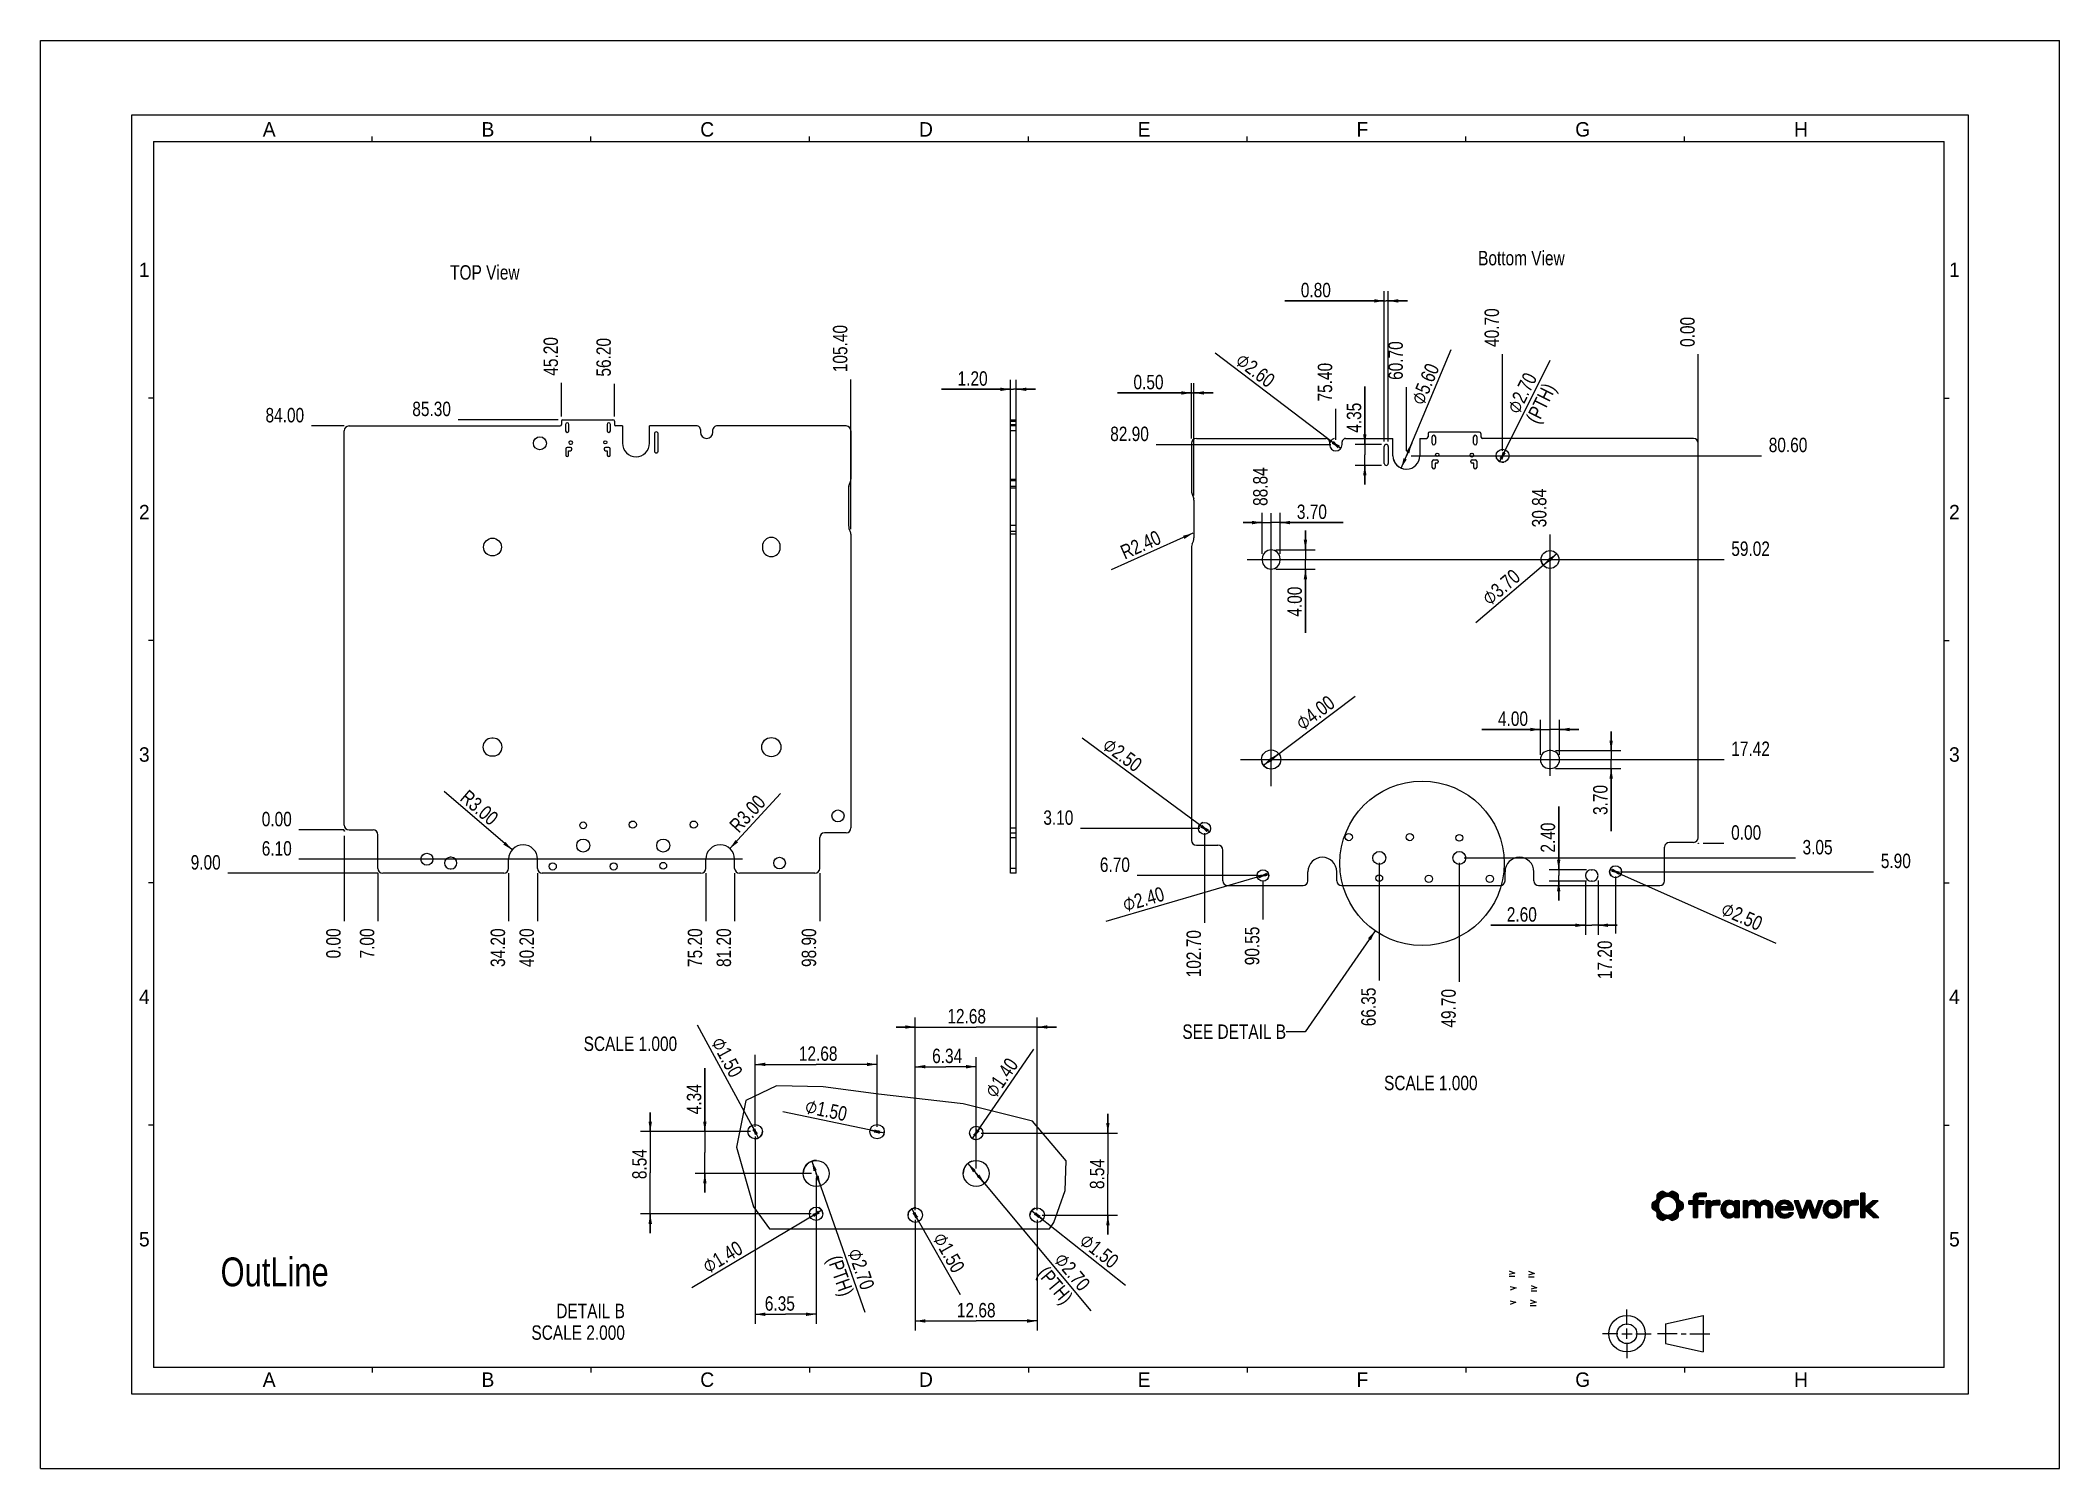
# Model space of a CAD drawing. Header units: millimetres. Extents: x 0 to 420, y 0 to 297.
import ezdxf

# ---------------------------------------------------------------- set-up
doc = ezdxf.new("R2010")
doc.units = ezdxf.units.MM
doc.header["$LTSCALE"] = 23.1
doc.layers.get('0').update_dxf_attribs({"linetype": 'CONTINUOUS'})
doc.layers.add('ASSEM_MEM', color=7, linetype='CONTINUOUS')
doc.layers.add('DETAIL', color=7, linetype='CONTINUOUS')
doc.styles.get("Standard").update_dxf_attribs({"font": 'txt', "width": 0.8})
doc.styles.add('TEXTSTYLE_2', font='txt')
doc.styles.add('TEXTSTYLE_3', font='symbol_asme.ttf')
doc.dimstyles.new('DIMSTYLE_1', dxfattribs={"dimtxt": 3, "dimasz": 2.1, "dimexe": 2, "dimexo": 1, "dimgap": 0.75, "dimtad": 1, "dimzin": 0, "dimdsep": 46, "dimtxsty": 'STANDARD', "dimblk": '_FILLED', "dimblk1": '_FILLED', "dimblk2": '_FILLED', "dimcen": 0.09, "dimazin": 0, "dimtp": 0.01, "dimtm": 0.01, "dimtfac": 1, "dimtofl": 0, "dimtmove": 0, "dimatfit": 3, "dimldrblk": '_FILLED', "dimfxl": 1, "dimtolj": 1, "dimtzin": 0, "dimarcsym": 0})
doc.dimstyles.new('DIMSTYLE_2', dxfattribs={"dimtxt": 3, "dimasz": 2.1, "dimexe": 2, "dimexo": 1, "dimtad": 1, "dimzin": 0, "dimdsep": 46, "dimtxsty": 'STANDARD', "dimblk": '_FILLED', "dimblk1": '_FILLED', "dimblk2": '_FILLED', "dimcen": 0.09, "dimazin": 0, "dimtp": 0.01, "dimtm": 0.01, "dimtfac": 1, "dimtmove": 0, "dimatfit": 2, "dimldrblk": '_FILLED', "dimfxl": 1, "dimtolj": 1, "dimtzin": 0, "dimarcsym": 0})
doc.dimstyles.new('DIMSTYLE_3', dxfattribs={"dimtxt": 3, "dimasz": 2.1, "dimexe": 2, "dimexo": 1, "dimgap": 0.75, "dimtad": 0, "dimtih": 1, "dimtoh": 1, "dimzin": 0, "dimdsep": 46, "dimtxsty": 'STANDARD', "dimblk": '_FILLED', "dimblk1": '_FILLED', "dimblk2": '_FILLED', "dimcen": 0.09, "dimazin": 0, "dimtp": 0.01, "dimtm": 0.01, "dimtfac": 1, "dimtofl": 0, "dimtmove": 0, "dimatfit": 3, "dimldrblk": '_FILLED', "dimfxl": 1, "dimtolj": 1, "dimtzin": 0, "dimarcsym": 0})
doc.dimstyles.new('DIMSTYLE_4', dxfattribs={"dimtxt": 3, "dimasz": 2.1, "dimexe": 2, "dimexo": 1, "dimgap": 0.75, "dimtad": 1, "dimzin": 0, "dimdsep": 46, "dimtxsty": 'STANDARD', "dimblk": '_FILLED', "dimblk1": '_FILLED', "dimblk2": '_FILLED', "dimcen": 0.09, "dimazin": 0, "dimtp": 0.01, "dimtm": 0.01, "dimtfac": 1, "dimtofl": 0, "dimtmove": 0, "dimatfit": 3, "dimldrblk": '_FILLED', "dimfxl": 1, "dimtolj": 1, "dimtzin": 0, "dimarcsym": 0})
doc.dimstyles.new('DIMSTYLE_5', dxfattribs={"dimtxt": 3, "dimasz": 2.1, "dimexe": 2, "dimexo": 1, "dimgap": 0.75, "dimtad": 1, "dimlfac": 0.5, "dimzin": 0, "dimdsep": 46, "dimtxsty": 'STANDARD', "dimblk": '_FILLED', "dimblk1": '_FILLED', "dimblk2": '_FILLED', "dimcen": 0.09, "dimazin": 0, "dimtp": 0.01, "dimtm": 0.01, "dimtfac": 1, "dimtofl": 0, "dimtmove": 0, "dimatfit": 3, "dimldrblk": '_FILLED', "dimfxl": 1, "dimtolj": 1, "dimtzin": 0, "dimarcsym": 0})
doc.dimstyles.new('DIMSTYLE_6', dxfattribs={"dimtxt": 3, "dimasz": 2.1, "dimexe": 2, "dimexo": 1, "dimtad": 1, "dimlfac": 0.5, "dimzin": 0, "dimdsep": 46, "dimtxsty": 'STANDARD', "dimblk": '_FILLED', "dimblk1": '_FILLED', "dimblk2": '_FILLED', "dimcen": 0.09, "dimazin": 0, "dimtp": 0.01, "dimtm": 0.01, "dimtfac": 1, "dimtmove": 0, "dimatfit": 2, "dimldrblk": '_FILLED', "dimfxl": 1, "dimtolj": 1, "dimtzin": 0, "dimarcsym": 0})
doc.dimstyles.get("Standard").update_dxf_attribs({"dimtxt": 3, "dimasz": 2.1, "dimexe": 2, "dimexo": 1, "dimtad": 1, "dimzin": 0, "dimdsep": 46, "dimtxsty": 'STANDARD', "dimblk": '_FILLED', "dimblk1": '_FILLED', "dimblk2": '_FILLED', "dimcen": 0.09, "dimazin": 0, "dimtol": 1, "dimtp": 0.01, "dimtm": 0.01, "dimtfac": 1, "dimtofl": 0, "dimtmove": 0, "dimatfit": 3, "dimldrblk": '_FILLED', "dimfxl": 1, "dimtolj": 1, "dimtzin": 0, "dimarcsym": 0})

msp = doc.modelspace()

# ---------------------------------------------------------------- texts
at = {"color": 2, "linetype": 'CONTINUOUS', "char_height": 3, "width": 3, "attachment_point": 1, "line_spacing_factor": 0.9, "style": 'TEXTSTYLE_2'}
for s, insert in [('A', (46.25, 280)), ('B', (91.75, 280)), ('C', (137.25, 280)), ('D', (182.75, 280)), ('E', (228.25, 280)), ('F', (273.75, 280)), ('G', (319.25, 280)), ('H', (364.75, 280)), ('1', (20.5, 250.8)), ('1', (397, 250.8)), ('2', (20.5, 200.4)), ('2', (397, 200.4)), ('3', (20.5, 150)), ('3', (397, 150)), ('4', (20.5, 99.6)), ('4', (397, 99.6)), ('5', (20.5, 49.2)), ('5', (397, 49.2)), ('A', (46.25, 20)), ('B', (91.75, 20)), ('C', (137.25, 20)), ('D', (182.75, 20)), ('E', (228.25, 20)), ('F', (273.75, 20)), ('G', (319.25, 20)), ('H', (364.75, 20))]:
    msp.add_mtext(s, dxfattribs=dict(at, insert=insert))
at = {"layer": 'DETAIL', "color": 2, "linetype": 'CONTINUOUS', "line_spacing_factor": 0.9}
for s, insert, char_height, width, attachment_point in [('Bottom View', (299.048, 253.226), 3, 26.4, 1), ('TOP View', (85.225, 250.248), 3, 19.2, 1), ('SEE DETAIL B', (259.106, 92.362), 3, 28.8, 3), ('SCALE 1.000', (132.444, 89.846), 3, 26.4, 3), ('SCALE 1.000', (298.933, 81.693), 3, 26.4, 3), ('OutLine', (37.485, 43.913), 6, 33.6, 1), ('DETAIL B\\PSCALE 2.000', (121.581, 34.283), 3, 26.4, 3)]:
    msp.add_mtext(s, dxfattribs=dict(at, insert=insert, char_height=char_height, width=width, attachment_point=attachment_point))

# ---------------------------------------------------------------- blocks, each defined once
blk = doc.blocks.new('SYM301_BL0', base_point=(310.53, 34.5))
at = {"color": 2, "linetype": 'CONTINUOUS'}
for p, q in [((309.91, 35.07), (311.15, 34.61)), ((311.12, 34.61), (309.91, 34.29)), ((309.91, 33.93), (311.1, 33.93))]:
    blk.add_line(p, q, dxfattribs=at)
blk = doc.blocks.new('SYM301_BL1', base_point=(310.67, 37.51))
at = {"color": 2, "linetype": 'CONTINUOUS'}
for p, q in [((310.05, 38.08), (311.29, 37.62)), ((311.26, 37.62), (310.05, 37.3)), ((310.05, 36.94), (311.24, 36.94))]:
    blk.add_line(p, q, dxfattribs=at)
blk = doc.blocks.new('SYM301_BL2', base_point=(310.12, 40.46))
at = {"color": 2, "linetype": 'CONTINUOUS'}
for p, q in [((309.5, 41.03), (310.74, 40.57)), ((310.72, 40.57), (309.5, 40.25)), ((309.5, 39.89), (310.7, 39.89))]:
    blk.add_line(p, q, dxfattribs=at)
blk = doc.blocks.new('SYM001_BL3', base_point=(306.31, 34.52))
at = {"color": 2, "linetype": 'CONTINUOUS'}
for p, q in [((306.93, 34.59), (305.69, 34.13)), ((305.71, 34.91), (306.93, 34.59))]:
    blk.add_line(p, q, dxfattribs=at)
blk = doc.blocks.new('SYM001_BL4', base_point=(306.31, 37.48))
at = {"color": 2, "linetype": 'CONTINUOUS'}
for p, q in [((305.72, 37.87), (306.93, 37.56)), ((306.93, 37.56), (305.69, 37.09))]:
    blk.add_line(p, q, dxfattribs=at)
blk = doc.blocks.new('SYM301_BL5', base_point=(306.09, 40.56))
at = {"color": 2, "linetype": 'CONTINUOUS'}
for p, q in [((305.47, 41.13), (306.71, 40.67)), ((306.69, 40.67), (305.47, 40.36)), ((305.47, 39.99), (306.67, 39.99))]:
    blk.add_line(p, q, dxfattribs=at)
blk = doc.blocks.new('_FILLED')
at = {"color": 0, "linetype": 'BYBLOCK'}
blk.add_solid([(0, 0), (-1, 0.17), (-1, -0.17)], dxfattribs=at)
blk = doc.blocks.new('*D0')
at = {"color": 6, "linetype": 'CONTINUOUS'}
for p, q in [((201.79, 224.44), (187.43, 224.44)), ((187.43, 224.44), (202.39, 224.44)), ((201.79, 216.92), (201.79, 226.44)), ((206.99, 224.44), (202.39, 224.44)), ((202.99, 216.92), (202.99, 226.44)), ((202.99, 224.44), (206.99, 224.44))]:
    blk.add_line(p, q, dxfattribs=at)
at = {"color": 6, "linetype": 'CONTINUOUS', "xscale": 2.1, "yscale": 2.1, "zscale": 2.1}
blk.add_blockref('_FILLED', (201.79, 224.44), dxfattribs=at)
at = {"color": 6, "linetype": 'CONTINUOUS', "xscale": 2.1, "yscale": 2.1, "zscale": 2.1, "rotation": 180}
blk.add_blockref('_FILLED', (202.99, 224.44), dxfattribs=at)
at = {"color": 6, "linetype": 'CONTINUOUS', "insert": (197.03, 228.19), "char_height": 3, "width": 9.6, "attachment_point": 3, "line_spacing_factor": 0.9}
blk.add_mtext('1.20', dxfattribs=at)
blk = doc.blocks.new('*D1')
at = {"color": 2, "linetype": 'CONTINUOUS'}
for p, q in [((314, 189.05), (298.59, 175.88)), ((312.59, 187.85), (314, 189.05)), ((315.41, 190.25), (314, 189.05))]:
    blk.add_line(p, q, dxfattribs=at)
at = {"color": 2, "linetype": 'CONTINUOUS', "xscale": 2.1, "yscale": 2.1, "zscale": 2.1}
for p, rotation in [((312.59, 187.85), 220.5195600953), ((315.41, 190.25), 40.5195600953)]:
    blk.add_blockref('_FILLED', p, dxfattribs=dict(at, rotation=rotation))
at = {"color": 2, "linetype": 'CONTINUOUS', "insert": (306.14, 187.27), "char_height": 3, "width": 19.7077, "attachment_point": 3, "rotation": 40.5196, "line_spacing_factor": 0.9, "style": 'TEXTSTYLE_3'}
blk.add_mtext('⌀\\ftxt;{\\W0.8;3.70}', dxfattribs=at)
blk = doc.blocks.new('*D2')
at = {"color": 2, "linetype": 'CONTINUOUS'}
for p, q in [((256, 147.45), (273.48, 160.64)), ((254.4, 146.25), (256, 147.45)), ((257.6, 148.66), (256, 147.45))]:
    blk.add_line(p, q, dxfattribs=at)
at = {"color": 2, "linetype": 'CONTINUOUS', "xscale": 2.1, "yscale": 2.1, "zscale": 2.1}
for p, rotation in [((254.4, 146.25), 217.0457703018), ((257.6, 148.66), 37.0457703018)]:
    blk.add_blockref('_FILLED', p, dxfattribs=dict(at, rotation=rotation))
at = {"color": 2, "linetype": 'CONTINUOUS', "insert": (260.74, 155.72), "char_height": 3, "width": 19.7077, "attachment_point": 1, "rotation": 37.0458, "line_spacing_factor": 0.9, "style": 'TEXTSTYLE_3'}
blk.add_mtext('⌀\\ftxt;{\\W0.8;4.00}', dxfattribs=at)
blk = doc.blocks.new('*D3')
at = {"color": 2, "linetype": 'CONTINUOUS'}
for p, q in [((326.5, 124.64), (327.64, 124.13)), ((328.78, 123.62), (327.64, 124.13)), ((327.64, 124.13), (361, 109.3))]:
    blk.add_line(p, q, dxfattribs=at)
at = {"color": 2, "linetype": 'CONTINUOUS', "xscale": 2.1, "yscale": 2.1, "zscale": 2.1}
for p, rotation in [((326.5, 124.64), 156.025019134), ((328.78, 123.62), 336.025019134)]:
    blk.add_blockref('_FILLED', p, dxfattribs=dict(at, rotation=rotation))
at = {"color": 2, "linetype": 'CONTINUOUS', "insert": (350.52, 118.06), "char_height": 3, "width": 19.7077, "attachment_point": 1, "rotation": 336.025, "line_spacing_factor": 0.9, "style": 'TEXTSTYLE_3'}
blk.add_mtext('⌀\\ftxt;{\\W0.8;2.50}', dxfattribs=at)
blk = doc.blocks.new('*D4')
at = {"color": 2, "linetype": 'CONTINUOUS'}
for p, q in [((254.29, 123.33), (221.64, 113.8)), ((253.14, 122.99), (254.29, 123.33)), ((255.44, 123.67), (254.29, 123.33))]:
    blk.add_line(p, q, dxfattribs=at)
at = {"color": 2, "linetype": 'CONTINUOUS', "xscale": 2.1, "yscale": 2.1, "zscale": 2.1}
for p, rotation in [((253.14, 122.99), 196.2697120526), ((255.44, 123.67), 16.2697120526)]:
    blk.add_blockref('_FILLED', p, dxfattribs=dict(at, rotation=rotation))
at = {"color": 2, "linetype": 'CONTINUOUS', "insert": (233.2, 121.08), "char_height": 3, "width": 19.7077, "attachment_point": 3, "rotation": 16.2697, "line_spacing_factor": 0.9, "style": 'TEXTSTYLE_3'}
blk.add_mtext('⌀\\ftxt;{\\W0.8;2.40}', dxfattribs=at)
blk = doc.blocks.new('*D5')
at = {"color": 2, "linetype": 'CONTINUOUS'}
for p, q in [((242.14, 133.13), (216.66, 151.88)), ((241.13, 133.87), (242.14, 133.13)), ((243.15, 132.39), (242.14, 133.13))]:
    blk.add_line(p, q, dxfattribs=at)
at = {"color": 2, "linetype": 'CONTINUOUS', "xscale": 2.1, "yscale": 2.1, "zscale": 2.1}
for p, rotation in [((241.13, 133.87), 143.6471212302), ((243.15, 132.39), 323.6471212302)]:
    blk.add_blockref('_FILLED', p, dxfattribs=dict(at, rotation=rotation))
at = {"color": 2, "linetype": 'CONTINUOUS', "insert": (229.47, 147.11), "char_height": 3, "width": 19.7077, "attachment_point": 3, "rotation": 323.6471, "line_spacing_factor": 0.9, "style": 'TEXTSTYLE_3'}
blk.add_mtext('⌀\\ftxt;{\\W0.8;2.50}', dxfattribs=at)
blk = doc.blocks.new('*D6')
at = {"color": 2, "linetype": 'CONTINUOUS'}
for p, q in [((304.14, 210.63), (314.04, 230.47)), ((303.54, 209.42), (304.14, 210.63)), ((304.74, 211.84), (304.14, 210.63))]:
    blk.add_line(p, q, dxfattribs=at)
at = {"color": 2, "linetype": 'CONTINUOUS', "xscale": 2.1, "yscale": 2.1, "zscale": 2.1}
for p, rotation in [((303.54, 209.42), 243.471405413), ((304.74, 211.84), 63.471405413)]:
    blk.add_blockref('_FILLED', p, dxfattribs=dict(at, rotation=rotation))
at = {"color": 2, "linetype": 'CONTINUOUS', "insert": (304.82, 220.39), "char_height": 3, "width": 19.7077, "attachment_point": 1, "rotation": 63.4714, "line_spacing_factor": 0.9, "style": 'TEXTSTYLE_3'}
blk.add_mtext('⌀\\ftxt;{\\W0.8;2.70}\\P{\\W0.8;(PTH)}', dxfattribs=at)
blk = doc.blocks.new('*D7')
at = {"color": 2, "linetype": 'CONTINUOUS'}
for p, q in [((284.14, 210.63), (293.47, 232.71)), ((283.05, 208.05), (284.14, 210.63)), ((285.23, 213.21), (284.14, 210.63))]:
    blk.add_line(p, q, dxfattribs=at)
at = {"color": 2, "linetype": 'CONTINUOUS', "xscale": 2.1, "yscale": 2.1, "zscale": 2.1}
for p, rotation in [((283.05, 208.05), 247.0863160805), ((285.23, 213.21), 67.0863160805)]:
    blk.add_blockref('_FILLED', p, dxfattribs=dict(at, rotation=rotation))
at = {"color": 2, "linetype": 'CONTINUOUS', "insert": (284.9, 222.07), "char_height": 3, "width": 19.7077, "attachment_point": 1, "rotation": 67.0863, "line_spacing_factor": 0.9, "style": 'TEXTSTYLE_3'}
blk.add_mtext('⌀\\ftxt;{\\W0.8;5.60}', dxfattribs=at)
blk = doc.blocks.new('*D8')
at = {"color": 2, "linetype": 'CONTINUOUS'}
for p, q in [((279.54, 213.58), (279.54, 244.83)), ((280.34, 213.58), (280.34, 244.83)), ((279.54, 242.83), (258.82, 242.83)), ((258.82, 242.83), (279.94, 242.83)), ((284.34, 242.83), (279.94, 242.83)), ((280.34, 242.83), (284.34, 242.83))]:
    blk.add_line(p, q, dxfattribs=at)
at = {"color": 2, "linetype": 'CONTINUOUS', "xscale": 2.1, "yscale": 2.1, "zscale": 2.1}
blk.add_blockref('_FILLED', (279.54, 242.83), dxfattribs=at)
at = {"color": 2, "linetype": 'CONTINUOUS', "xscale": 2.1, "yscale": 2.1, "zscale": 2.1, "rotation": 180}
blk.add_blockref('_FILLED', (280.34, 242.83), dxfattribs=at)
at = {"color": 2, "linetype": 'CONTINUOUS', "insert": (268.42, 246.58), "char_height": 3, "width": 9.6, "attachment_point": 3, "line_spacing_factor": 0.9}
blk.add_mtext('0.80', dxfattribs=at)
blk = doc.blocks.new('*D9')
at = {"color": 2, "linetype": 'CONTINUOUS'}
for p, q in [((275.48, 212.98), (275.48, 225)), ((275.48, 225), (275.48, 210.81)), ((278.94, 212.98), (273.48, 212.98)), ((275.48, 204.63), (275.48, 210.81)), ((278.94, 208.63), (273.48, 208.63)), ((275.48, 208.63), (275.48, 204.63))]:
    blk.add_line(p, q, dxfattribs=at)
at = {"color": 2, "linetype": 'CONTINUOUS', "xscale": 2.1, "yscale": 2.1, "zscale": 2.1}
for p, rotation in [((275.48, 212.98), 270), ((275.48, 208.63), 90)]:
    blk.add_blockref('_FILLED', p, dxfattribs=dict(at, rotation=rotation))
at = {"color": 2, "linetype": 'CONTINUOUS', "insert": (271.73, 215.4), "char_height": 3, "width": 9.6, "attachment_point": 1, "rotation": 90, "line_spacing_factor": 0.9}
blk.add_mtext('4.35', dxfattribs=at)
blk = doc.blocks.new('*D10')
at = {"color": 2, "linetype": 'CONTINUOUS'}
for p, q in [((326.72, 149.3), (326.72, 153.3)), ((326.72, 153.3), (326.72, 147.45)), ((315.15, 149.3), (328.72, 149.3)), ((326.72, 132.57), (326.72, 147.45)), ((315.15, 145.6), (328.72, 145.6)), ((326.72, 145.6), (326.72, 132.57))]:
    blk.add_line(p, q, dxfattribs=at)
at = {"color": 2, "linetype": 'CONTINUOUS', "xscale": 2.1, "yscale": 2.1, "zscale": 2.1}
for p, rotation in [((326.72, 149.3), 270), ((326.72, 145.6), 90)]:
    blk.add_blockref('_FILLED', p, dxfattribs=dict(at, rotation=rotation))
at = {"color": 2, "linetype": 'CONTINUOUS', "insert": (322.97, 142.17), "char_height": 3, "width": 9.6, "attachment_point": 3, "rotation": 90, "line_spacing_factor": 0.9}
blk.add_mtext('3.70', dxfattribs=at)
blk = doc.blocks.new('*D11')
at = {"color": 2, "linetype": 'CONTINUOUS'}
for p, q in [((312, 148.45), (312, 155.7)), ((316, 148.45), (316, 155.7)), ((312, 153.7), (299.83, 153.7)), ((299.83, 153.7), (314, 153.7)), ((320, 153.7), (314, 153.7)), ((316, 153.7), (320, 153.7))]:
    blk.add_line(p, q, dxfattribs=at)
at = {"color": 2, "linetype": 'CONTINUOUS', "xscale": 2.1, "yscale": 2.1, "zscale": 2.1}
blk.add_blockref('_FILLED', (312, 153.7), dxfattribs=at)
at = {"color": 2, "linetype": 'CONTINUOUS', "xscale": 2.1, "yscale": 2.1, "zscale": 2.1, "rotation": 180}
blk.add_blockref('_FILLED', (316, 153.7), dxfattribs=at)
at = {"color": 2, "linetype": 'CONTINUOUS', "insert": (309.43, 157.45), "char_height": 3, "width": 9.6, "attachment_point": 3, "line_spacing_factor": 0.9}
blk.add_mtext('4.00', dxfattribs=at)
blk = doc.blocks.new('*D12')
at = {"color": 2, "linetype": 'CONTINUOUS'}
for p, q in [((254.15, 190.2), (254.15, 198.73)), ((257.85, 190.2), (257.85, 198.73)), ((254.15, 196.73), (250.15, 196.73)), ((250.15, 196.73), (256, 196.73)), ((270.95, 196.73), (256, 196.73)), ((257.85, 196.73), (270.95, 196.73))]:
    blk.add_line(p, q, dxfattribs=at)
at = {"color": 2, "linetype": 'CONTINUOUS', "xscale": 2.1, "yscale": 2.1, "zscale": 2.1}
blk.add_blockref('_FILLED', (254.15, 196.73), dxfattribs=at)
at = {"color": 2, "linetype": 'CONTINUOUS', "xscale": 2.1, "yscale": 2.1, "zscale": 2.1, "rotation": 180}
blk.add_blockref('_FILLED', (257.85, 196.73), dxfattribs=at)
at = {"color": 2, "linetype": 'CONTINUOUS', "insert": (261.35, 200.48), "char_height": 3, "width": 9.6, "attachment_point": 1, "line_spacing_factor": 0.9}
blk.add_mtext('3.70', dxfattribs=at)
blk = doc.blocks.new('*D13')
at = {"color": 2, "linetype": 'CONTINUOUS'}
for p, q in [((263.13, 191.05), (263.13, 195.05)), ((263.13, 195.05), (263.13, 189.05)), ((257, 191.05), (265.13, 191.05)), ((263.13, 173.81), (263.13, 189.05)), ((257, 187.05), (265.13, 187.05)), ((263.13, 187.05), (263.13, 173.81))]:
    blk.add_line(p, q, dxfattribs=at)
at = {"color": 2, "linetype": 'CONTINUOUS', "xscale": 2.1, "yscale": 2.1, "zscale": 2.1}
for p, rotation in [((263.13, 191.05), 270), ((263.13, 187.05), 90)]:
    blk.add_blockref('_FILLED', p, dxfattribs=dict(at, rotation=rotation))
at = {"color": 2, "linetype": 'CONTINUOUS', "insert": (259.38, 183.41), "char_height": 3, "width": 9.6, "attachment_point": 3, "rotation": 90, "line_spacing_factor": 0.9}
blk.add_mtext('4.00', dxfattribs=at)
blk = doc.blocks.new('*D14')
at = {"color": 2, "linetype": 'CONTINUOUS'}
for p, q in [((315.81, 124.53), (315.81, 137.7)), ((315.81, 137.7), (315.81, 123.33)), ((321.59, 124.53), (313.81, 124.53)), ((321.59, 122.13), (313.81, 122.13)), ((315.81, 118.13), (315.81, 123.33)), ((315.81, 122.13), (315.81, 118.13))]:
    blk.add_line(p, q, dxfattribs=at)
at = {"color": 2, "linetype": 'CONTINUOUS', "xscale": 2.1, "yscale": 2.1, "zscale": 2.1}
for p, rotation in [((315.81, 124.53), 270), ((315.81, 122.13), 90)]:
    blk.add_blockref('_FILLED', p, dxfattribs=dict(at, rotation=rotation))
at = {"color": 2, "linetype": 'CONTINUOUS', "insert": (312.06, 128.1), "char_height": 3, "width": 9.6, "attachment_point": 1, "rotation": 90, "line_spacing_factor": 0.9}
blk.add_mtext('2.40', dxfattribs=at)
blk = doc.blocks.new('*D15')
at = {"color": 2, "linetype": 'CONTINUOUS'}
for p, q in [((321.39, 122.33), (321.39, 110.99)), ((323.99, 122.33), (323.99, 110.99)), ((321.39, 112.99), (301.66, 112.99)), ((301.66, 112.99), (322.69, 112.99)), ((327.99, 112.99), (322.69, 112.99)), ((323.99, 112.99), (327.99, 112.99))]:
    blk.add_line(p, q, dxfattribs=at)
at = {"color": 2, "linetype": 'CONTINUOUS', "xscale": 2.1, "yscale": 2.1, "zscale": 2.1}
blk.add_blockref('_FILLED', (321.39, 112.99), dxfattribs=at)
at = {"color": 2, "linetype": 'CONTINUOUS', "xscale": 2.1, "yscale": 2.1, "zscale": 2.1, "rotation": 180}
blk.add_blockref('_FILLED', (323.99, 112.99), dxfattribs=at)
at = {"color": 2, "linetype": 'CONTINUOUS', "insert": (311.26, 116.74), "char_height": 3, "width": 9.6, "attachment_point": 3, "line_spacing_factor": 0.9}
blk.add_mtext('2.60', dxfattribs=at)
blk = doc.blocks.new('*D16')
at = {"color": 2, "linetype": 'CONTINUOUS'}
blk.add_line((107.7, 218.12), (86.89, 218.12), dxfattribs=at)
at = {"color": 2, "linetype": 'CONTINUOUS', "insert": (85.39, 221.87), "char_height": 3, "width": 12, "attachment_point": 3, "line_spacing_factor": 0.9}
blk.add_mtext('85.30', dxfattribs=at)
blk = doc.blocks.new('*D17')
at = {"color": 2, "linetype": 'CONTINUOUS'}
blk.add_line((63.2, 132.82), (53.79, 132.82), dxfattribs=at)
at = {"color": 2, "linetype": 'CONTINUOUS', "insert": (52.29, 136.57), "char_height": 3, "width": 9.6, "attachment_point": 3, "line_spacing_factor": 0.9}
blk.add_mtext('0.00', dxfattribs=at)
blk = doc.blocks.new('*D18')
at = {"color": 2, "linetype": 'CONTINUOUS'}
blk.add_line((63.2, 216.82), (56.36, 216.82), dxfattribs=at)
at = {"color": 2, "linetype": 'CONTINUOUS', "insert": (54.86, 220.57), "char_height": 3, "width": 12, "attachment_point": 3, "line_spacing_factor": 0.9}
blk.add_mtext('84.00', dxfattribs=at)
blk = doc.blocks.new('*D19')
at = {"color": 2, "linetype": 'CONTINUOUS'}
blk.add_line((70.2, 123.82), (39.01, 123.82), dxfattribs=at)
at = {"color": 2, "linetype": 'CONTINUOUS', "insert": (37.51, 127.57), "char_height": 3, "width": 9.6, "attachment_point": 3, "line_spacing_factor": 0.9}
blk.add_mtext('9.00', dxfattribs=at)
blk = doc.blocks.new('*D20')
at = {"color": 2, "linetype": 'CONTINUOUS'}
blk.add_line((146.03, 126.72), (53.79, 126.72), dxfattribs=at)
at = {"color": 2, "linetype": 'CONTINUOUS', "insert": (52.29, 130.47), "char_height": 3, "width": 9.6, "attachment_point": 3, "line_spacing_factor": 0.9}
blk.add_mtext('6.10', dxfattribs=at)
blk = doc.blocks.new('*D21')
at = {"color": 2, "linetype": 'CONTINUOUS'}
blk.add_line((98.12, 128.67), (83.98, 140.78), dxfattribs=at)
at = {"color": 2, "linetype": 'CONTINUOUS', "xscale": 2.1, "yscale": 2.1, "zscale": 2.1, "rotation": 319.4341742185}
blk.add_blockref('_FILLED', (98.12, 128.67), dxfattribs=at)
at = {"color": 2, "linetype": 'CONTINUOUS', "insert": (95.54, 135.82), "char_height": 3, "width": 12, "attachment_point": 3, "rotation": 319.4342, "line_spacing_factor": 0.9}
blk.add_mtext('R3.00', dxfattribs=at)
blk = doc.blocks.new('*D22')
at = {"color": 2, "linetype": 'CONTINUOUS'}
blk.add_line((143.43, 128.93), (153.94, 140.36), dxfattribs=at)
at = {"color": 2, "linetype": 'CONTINUOUS', "xscale": 2.1, "yscale": 2.1, "zscale": 2.1, "rotation": 227.4134522924}
blk.add_blockref('_FILLED', (143.43, 128.93), dxfattribs=at)
at = {"color": 2, "linetype": 'CONTINUOUS', "insert": (143.06, 134.06), "char_height": 3, "width": 12, "attachment_point": 1, "rotation": 47.4135, "line_spacing_factor": 0.9}
blk.add_mtext('R3.00', dxfattribs=at)
blk = doc.blocks.new('*D23')
at = {"color": 2, "linetype": 'CONTINUOUS'}
blk.add_line((70.2, 123.82), (70.2, 113.84), dxfattribs=at)
at = {"color": 2, "linetype": 'CONTINUOUS', "insert": (66.45, 112.34), "char_height": 3, "width": 9.6, "attachment_point": 3, "rotation": 90, "line_spacing_factor": 0.9}
blk.add_mtext('7.00', dxfattribs=at)
blk = doc.blocks.new('*D24')
at = {"color": 2, "linetype": 'CONTINUOUS'}
blk.add_line((63.2, 131.62), (63.2, 113.84), dxfattribs=at)
at = {"color": 2, "linetype": 'CONTINUOUS', "insert": (59.45, 112.34), "char_height": 3, "width": 9.6, "attachment_point": 3, "rotation": 90, "line_spacing_factor": 0.9}
blk.add_mtext('0.00', dxfattribs=at)
blk = doc.blocks.new('*D25')
at = {"color": 2, "linetype": 'CONTINUOUS'}
blk.add_line((108.4, 218.82), (108.4, 225.77), dxfattribs=at)
at = {"color": 2, "linetype": 'CONTINUOUS', "insert": (104.65, 227.27), "char_height": 3, "width": 12, "attachment_point": 1, "rotation": 90, "line_spacing_factor": 0.9}
blk.add_mtext('45.20', dxfattribs=at)
blk = doc.blocks.new('*D26')
at = {"color": 2, "linetype": 'CONTINUOUS'}
blk.add_line((119.4, 218.82), (119.4, 225.59), dxfattribs=at)
at = {"color": 2, "linetype": 'CONTINUOUS', "insert": (115.65, 227.09), "char_height": 3, "width": 12, "attachment_point": 1, "rotation": 90, "line_spacing_factor": 0.9}
blk.add_mtext('56.20', dxfattribs=at)
blk = doc.blocks.new('*D27')
at = {"color": 2, "linetype": 'CONTINUOUS'}
blk.add_line((168.6, 195.35), (168.6, 226.5), dxfattribs=at)
at = {"color": 2, "linetype": 'CONTINUOUS', "insert": (164.85, 228), "char_height": 3, "width": 14.4, "attachment_point": 1, "rotation": 90, "line_spacing_factor": 0.9}
blk.add_mtext('105.40', dxfattribs=at)
blk = doc.blocks.new('*D28')
at = {"color": 2, "linetype": 'CONTINUOUS'}
blk.add_line((162.1, 123.82), (162.1, 113.84), dxfattribs=at)
at = {"color": 2, "linetype": 'CONTINUOUS', "insert": (158.35, 112.34), "char_height": 3, "width": 12, "attachment_point": 3, "rotation": 90, "line_spacing_factor": 0.9}
blk.add_mtext('98.90', dxfattribs=at)
blk = doc.blocks.new('*D29')
at = {"color": 2, "linetype": 'CONTINUOUS'}
blk.add_line((97.4, 123.82), (97.4, 113.84), dxfattribs=at)
at = {"color": 2, "linetype": 'CONTINUOUS', "insert": (93.65, 112.34), "char_height": 3, "width": 12, "attachment_point": 3, "rotation": 90, "line_spacing_factor": 0.9}
blk.add_mtext('34.20', dxfattribs=at)
blk = doc.blocks.new('*D30')
at = {"color": 2, "linetype": 'CONTINUOUS'}
blk.add_line((103.4, 123.82), (103.4, 113.84), dxfattribs=at)
at = {"color": 2, "linetype": 'CONTINUOUS', "insert": (99.65, 112.34), "char_height": 3, "width": 12, "attachment_point": 3, "rotation": 90, "line_spacing_factor": 0.9}
blk.add_mtext('40.20', dxfattribs=at)
blk = doc.blocks.new('*D31')
at = {"color": 2, "linetype": 'CONTINUOUS'}
blk.add_line((138.4, 123.82), (138.4, 113.84), dxfattribs=at)
at = {"color": 2, "linetype": 'CONTINUOUS', "insert": (134.65, 112.34), "char_height": 3, "width": 12, "attachment_point": 3, "rotation": 90, "line_spacing_factor": 0.9}
blk.add_mtext('75.20', dxfattribs=at)
blk = doc.blocks.new('*D32')
at = {"color": 2, "linetype": 'CONTINUOUS'}
blk.add_line((144.4, 123.82), (144.4, 113.84), dxfattribs=at)
at = {"color": 2, "linetype": 'CONTINUOUS', "insert": (140.65, 112.34), "char_height": 3, "width": 12, "attachment_point": 3, "rotation": 90, "line_spacing_factor": 0.9}
blk.add_mtext('81.20', dxfattribs=at)
blk = doc.blocks.new('*D33')
at = {"color": 2, "linetype": 'CONTINUOUS'}
blk.add_line((304.14, 211.63), (304.14, 231.75), dxfattribs=at)
at = {"color": 2, "linetype": 'CONTINUOUS', "insert": (300.39, 233.25), "char_height": 3, "width": 12, "attachment_point": 1, "rotation": 90, "line_spacing_factor": 0.9}
blk.add_mtext('40.70', dxfattribs=at)
blk = doc.blocks.new('*D34')
at = {"color": 2, "linetype": 'CONTINUOUS'}
blk.add_line((344.84, 131.03), (344.84, 231.75), dxfattribs=at)
at = {"color": 2, "linetype": 'CONTINUOUS', "insert": (341.09, 233.25), "char_height": 3, "width": 9.6, "attachment_point": 1, "rotation": 90, "line_spacing_factor": 0.9}
blk.add_mtext('0.00', dxfattribs=at)
blk = doc.blocks.new('*D35')
at = {"color": 2, "linetype": 'CONTINUOUS'}
blk.add_line((284.14, 211.63), (284.14, 224.9), dxfattribs=at)
at = {"color": 2, "linetype": 'CONTINUOUS', "insert": (280.39, 226.4), "char_height": 3, "width": 12, "attachment_point": 1, "rotation": 90, "line_spacing_factor": 0.9}
blk.add_mtext('60.70', dxfattribs=at)
blk = doc.blocks.new('*D36')
at = {"color": 2, "linetype": 'CONTINUOUS'}
blk.add_line((295.14, 125.98), (295.14, 101.24), dxfattribs=at)
at = {"color": 2, "linetype": 'CONTINUOUS', "insert": (291.39, 99.74), "char_height": 3, "width": 12, "attachment_point": 3, "rotation": 90, "line_spacing_factor": 0.9}
blk.add_mtext('49.70', dxfattribs=at)
blk = doc.blocks.new('*D37')
at = {"color": 2, "linetype": 'CONTINUOUS'}
blk.add_line((278.49, 125.98), (278.49, 101.52), dxfattribs=at)
at = {"color": 2, "linetype": 'CONTINUOUS', "insert": (274.74, 100.02), "char_height": 3, "width": 12, "attachment_point": 3, "rotation": 90, "line_spacing_factor": 0.9}
blk.add_mtext('66.35', dxfattribs=at)
blk = doc.blocks.new('*D38')
at = {"color": 2, "linetype": 'CONTINUOUS'}
blk.add_line((285.14, 210.63), (358, 210.63), dxfattribs=at)
at = {"color": 2, "linetype": 'CONTINUOUS', "insert": (359.5, 214.38), "char_height": 3, "width": 12, "attachment_point": 1, "line_spacing_factor": 0.9}
blk.add_mtext('80.60', dxfattribs=at)
blk = doc.blocks.new('*D39')
at = {"color": 2, "linetype": 'CONTINUOUS'}
blk.add_line((345.84, 130.03), (350.18, 130.03), dxfattribs=at)
at = {"color": 2, "linetype": 'CONTINUOUS', "insert": (351.68, 133.78), "char_height": 3, "width": 9.6, "attachment_point": 1, "line_spacing_factor": 0.9}
blk.add_mtext('0.00', dxfattribs=at)
blk = doc.blocks.new('*D40')
at = {"color": 2, "linetype": 'CONTINUOUS'}
blk.add_line((239.73, 194.51), (222.71, 186.92), dxfattribs=at)
at = {"color": 2, "linetype": 'CONTINUOUS', "xscale": 2.1, "yscale": 2.1, "zscale": 2.1, "rotation": 24.0178994092}
blk.add_blockref('_FILLED', (239.73, 194.51), dxfattribs=at)
at = {"color": 2, "linetype": 'CONTINUOUS', "insert": (232.15, 195.23), "char_height": 3, "width": 12, "attachment_point": 3, "rotation": 24.0179, "line_spacing_factor": 0.9}
blk.add_mtext('R2.40', dxfattribs=at)
blk = doc.blocks.new('*D41')
at = {"color": 2, "linetype": 'CONTINUOUS'}
for p, q in [((148.67, 69.07), (148.67, 30.09)), ((161.36, 60.39), (161.36, 30.09)), ((148.67, 32.09), (155.01, 32.09)), ((161.36, 32.09), (155.01, 32.09))]:
    blk.add_line(p, q, dxfattribs=at)
at = {"color": 2, "linetype": 'CONTINUOUS', "xscale": 2.1, "yscale": 2.1, "zscale": 2.1, "rotation": 180}
blk.add_blockref('_FILLED', (148.67, 32.09), dxfattribs=at)
at = {"color": 2, "linetype": 'CONTINUOUS', "xscale": 2.1, "yscale": 2.1, "zscale": 2.1}
blk.add_blockref('_FILLED', (161.36, 32.09), dxfattribs=at)
at = {"color": 2, "linetype": 'CONTINUOUS', "insert": (153.81, 35.84), "char_height": 3, "width": 9.6, "attachment_point": 2, "line_spacing_factor": 0.9}
blk.add_mtext('6.35', dxfattribs=at)
blk = doc.blocks.new('*D42')
at = {"color": 2, "linetype": 'CONTINUOUS'}
for p, q in [((148.67, 71.07), (148.67, 86.06)), ((148.67, 84.06), (161.35, 84.06)), ((174.03, 84.06), (161.35, 84.06)), ((174.03, 71.07), (174.03, 86.06))]:
    blk.add_line(p, q, dxfattribs=at)
at = {"color": 2, "linetype": 'CONTINUOUS', "xscale": 2.1, "yscale": 2.1, "zscale": 2.1, "rotation": 180}
blk.add_blockref('_FILLED', (148.67, 84.06), dxfattribs=at)
at = {"color": 2, "linetype": 'CONTINUOUS', "xscale": 2.1, "yscale": 2.1, "zscale": 2.1}
blk.add_blockref('_FILLED', (174.03, 84.06), dxfattribs=at)
at = {"color": 2, "linetype": 'CONTINUOUS', "insert": (161.78, 87.81), "char_height": 3, "width": 12, "attachment_point": 2, "line_spacing_factor": 0.9}
blk.add_mtext('12.68', dxfattribs=at)
blk = doc.blocks.new('*D43')
at = {"color": 2, "linetype": 'CONTINUOUS'}
for p, q in [((138.21, 70.07), (138.21, 83.29)), ((138.21, 83.29), (138.21, 65.73)), ((146.17, 70.07), (136.21, 70.07)), ((138.21, 57.39), (138.21, 65.73)), ((160.36, 61.39), (136.21, 61.39)), ((138.21, 61.39), (138.21, 57.39))]:
    blk.add_line(p, q, dxfattribs=at)
at = {"color": 2, "linetype": 'CONTINUOUS', "xscale": 2.1, "yscale": 2.1, "zscale": 2.1}
for p, rotation in [((138.21, 70.07), 270), ((138.21, 61.39), 90)]:
    blk.add_blockref('_FILLED', p, dxfattribs=dict(at, rotation=rotation))
at = {"color": 2, "linetype": 'CONTINUOUS', "insert": (134.46, 73.69), "char_height": 3, "width": 9.6, "attachment_point": 1, "rotation": 90, "line_spacing_factor": 0.9}
blk.add_mtext('4.34', dxfattribs=at)
blk = doc.blocks.new('*D44')
at = {"color": 2, "linetype": 'CONTINUOUS'}
for p, q in [((126.85, 70.07), (126.85, 74.07)), ((126.85, 74.07), (126.85, 61.53)), ((147.67, 70.07), (124.85, 70.07)), ((126.85, 48.99), (126.85, 61.53)), ((160.35, 52.99), (124.85, 52.99)), ((126.85, 52.99), (126.85, 48.99))]:
    blk.add_line(p, q, dxfattribs=at)
at = {"color": 2, "linetype": 'CONTINUOUS', "xscale": 2.1, "yscale": 2.1, "zscale": 2.1}
for p, rotation in [((126.85, 70.07), 270), ((126.85, 52.99), 90)]:
    blk.add_blockref('_FILLED', p, dxfattribs=dict(at, rotation=rotation))
at = {"color": 2, "linetype": 'CONTINUOUS', "insert": (123.1, 63.31), "char_height": 3, "width": 9.6, "attachment_point": 2, "rotation": 90, "line_spacing_factor": 0.9}
blk.add_mtext('8.54', dxfattribs=at)
blk = doc.blocks.new('*D45')
at = {"color": 2, "linetype": 'CONTINUOUS'}
blk.add_line((296.14, 126.98), (365.03, 126.98), dxfattribs=at)
at = {"color": 2, "linetype": 'CONTINUOUS', "insert": (366.53, 130.73), "char_height": 3, "width": 9.6, "attachment_point": 1, "line_spacing_factor": 0.9}
blk.add_mtext('3.05', dxfattribs=at)
blk = doc.blocks.new('*D46')
at = {"color": 2, "linetype": 'CONTINUOUS'}
for p, q in [((181.98, 51.71), (181.98, 28.7)), ((207.34, 51.71), (207.34, 28.7)), ((181.98, 30.7), (194.66, 30.7)), ((207.34, 30.7), (194.66, 30.7))]:
    blk.add_line(p, q, dxfattribs=at)
at = {"color": 2, "linetype": 'CONTINUOUS', "xscale": 2.1, "yscale": 2.1, "zscale": 2.1, "rotation": 180}
blk.add_blockref('_FILLED', (181.98, 30.7), dxfattribs=at)
at = {"color": 2, "linetype": 'CONTINUOUS', "xscale": 2.1, "yscale": 2.1, "zscale": 2.1}
blk.add_blockref('_FILLED', (207.34, 30.7), dxfattribs=at)
at = {"color": 2, "linetype": 'CONTINUOUS', "insert": (194.66, 34.45), "char_height": 3, "width": 12, "attachment_point": 2, "line_spacing_factor": 0.9}
blk.add_mtext('12.68', dxfattribs=at)
blk = doc.blocks.new('*D47')
at = {"color": 2, "linetype": 'CONTINUOUS'}
for p, q in [((222.04, 69.79), (222.04, 73.79)), ((222.04, 73.79), (222.04, 61.25)), ((195.66, 69.79), (224.04, 69.79)), ((222.04, 48.71), (222.04, 61.25)), ((208.34, 52.71), (224.04, 52.71)), ((222.04, 52.71), (222.04, 48.71))]:
    blk.add_line(p, q, dxfattribs=at)
at = {"color": 2, "linetype": 'CONTINUOUS', "xscale": 2.1, "yscale": 2.1, "zscale": 2.1}
for p, rotation in [((222.04, 69.79), 270), ((222.04, 52.71), 90)]:
    blk.add_blockref('_FILLED', p, dxfattribs=dict(at, rotation=rotation))
at = {"color": 2, "linetype": 'CONTINUOUS', "insert": (218.29, 61.26), "char_height": 3, "width": 9.6, "attachment_point": 2, "rotation": 90, "line_spacing_factor": 0.9}
blk.add_mtext('8.54', dxfattribs=at)
blk = doc.blocks.new('*D48')
at = {"color": 2, "linetype": 'CONTINUOUS'}
for p, q in [((181.98, 53.71), (181.98, 85.58)), ((194.66, 62.39), (194.66, 85.58)), ((181.98, 83.58), (188.32, 83.58)), ((194.66, 83.58), (188.32, 83.58))]:
    blk.add_line(p, q, dxfattribs=at)
at = {"color": 2, "linetype": 'CONTINUOUS', "xscale": 2.1, "yscale": 2.1, "zscale": 2.1, "rotation": 180}
blk.add_blockref('_FILLED', (181.98, 83.58), dxfattribs=at)
at = {"color": 2, "linetype": 'CONTINUOUS', "xscale": 2.1, "yscale": 2.1, "zscale": 2.1}
blk.add_blockref('_FILLED', (194.66, 83.58), dxfattribs=at)
at = {"color": 2, "linetype": 'CONTINUOUS', "insert": (188.61, 87.33), "char_height": 3, "width": 9.6, "attachment_point": 2, "line_spacing_factor": 0.9}
blk.add_mtext('6.34', dxfattribs=at)
blk = doc.blocks.new('*D49')
at = {"color": 2, "linetype": 'CONTINUOUS'}
for p, q in [((181.98, 53.71), (181.98, 93.83)), ((207.34, 53.71), (207.34, 93.83)), ((181.98, 91.83), (177.98, 91.83)), ((177.98, 91.83), (194.66, 91.83)), ((211.34, 91.83), (194.66, 91.83)), ((207.34, 91.83), (211.34, 91.83))]:
    blk.add_line(p, q, dxfattribs=at)
at = {"color": 2, "linetype": 'CONTINUOUS', "xscale": 2.1, "yscale": 2.1, "zscale": 2.1}
blk.add_blockref('_FILLED', (181.98, 91.83), dxfattribs=at)
at = {"color": 2, "linetype": 'CONTINUOUS', "xscale": 2.1, "yscale": 2.1, "zscale": 2.1, "rotation": 180}
blk.add_blockref('_FILLED', (207.34, 91.83), dxfattribs=at)
at = {"color": 2, "linetype": 'CONTINUOUS', "insert": (192.67, 95.58), "char_height": 3, "width": 12, "attachment_point": 2, "line_spacing_factor": 0.9}
blk.add_mtext('12.68', dxfattribs=at)
blk = doc.blocks.new('*D50')
at = {"color": 2, "linetype": 'CONTINUOUS'}
for p, q in [((160.46, 63.94), (161.36, 61.39)), ((162.25, 58.84), (161.36, 61.39)), ((161.36, 61.39), (171.51, 32.51))]:
    blk.add_line(p, q, dxfattribs=at)
at = {"color": 2, "linetype": 'CONTINUOUS', "xscale": 2.1, "yscale": 2.1, "zscale": 2.1}
for p, rotation in [((160.46, 63.94), 109.3737372352), ((162.25, 58.84), 289.3737372352)]:
    blk.add_blockref('_FILLED', p, dxfattribs=dict(at, rotation=rotation))
at = {"color": 2, "linetype": 'CONTINUOUS', "insert": (170.69, 46.15), "char_height": 3, "width": 19.7077, "attachment_point": 1, "rotation": 289.3737, "line_spacing_factor": 0.9, "style": 'TEXTSTYLE_3'}
blk.add_mtext('⌀\\ftxt;{\\W0.8;2.70}\\P{\\W0.8;(PTH)}', dxfattribs=at)
blk = doc.blocks.new('*D51')
at = {"color": 2, "linetype": 'CONTINUOUS'}
for p, q in [((192.93, 63.46), (194.66, 61.39)), ((196.39, 59.32), (194.66, 61.39)), ((194.66, 61.39), (218.5, 32.78))]:
    blk.add_line(p, q, dxfattribs=at)
at = {"color": 2, "linetype": 'CONTINUOUS', "xscale": 2.1, "yscale": 2.1, "zscale": 2.1}
for p, rotation in [((192.93, 63.46), 129.81532277), ((196.39, 59.32), 309.81532277)]:
    blk.add_blockref('_FILLED', p, dxfattribs=dict(at, rotation=rotation))
at = {"color": 2, "linetype": 'CONTINUOUS', "insert": (212.97, 45.28), "char_height": 3, "width": 19.7077, "attachment_point": 1, "rotation": 309.8153, "line_spacing_factor": 0.9, "style": 'TEXTSTYLE_3'}
blk.add_mtext('⌀\\ftxt;{\\W0.8;2.70}\\P{\\W0.8;(PTH)}', dxfattribs=at)
blk = doc.blocks.new('*D52')
at = {"color": 2, "linetype": 'CONTINUOUS'}
for p, q in [((161.35, 52.99), (135.47, 37.57)), ((160.14, 52.27), (161.35, 52.99)), ((162.55, 53.71), (161.35, 52.99))]:
    blk.add_line(p, q, dxfattribs=at)
at = {"color": 2, "linetype": 'CONTINUOUS', "xscale": 2.1, "yscale": 2.1, "zscale": 2.1}
for p, rotation in [((160.14, 52.27), 210.7974608352), ((162.55, 53.71), 30.7974608352)]:
    blk.add_blockref('_FILLED', p, dxfattribs=dict(at, rotation=rotation))
at = {"color": 2, "linetype": 'CONTINUOUS', "insert": (144.84, 47.51), "char_height": 3, "width": 19.7077, "attachment_point": 3, "rotation": 30.7975, "line_spacing_factor": 0.9, "style": 'TEXTSTYLE_3'}
blk.add_mtext('⌀\\ftxt;{\\W0.8;1.40}', dxfattribs=at)
blk = doc.blocks.new('*D53')
at = {"color": 2, "linetype": 'CONTINUOUS'}
for p, q in [((148.67, 70.07), (136.67, 92.23)), ((147.95, 71.39), (148.67, 70.07)), ((149.38, 68.75), (148.67, 70.07))]:
    blk.add_line(p, q, dxfattribs=at)
at = {"color": 2, "linetype": 'CONTINUOUS', "xscale": 2.1, "yscale": 2.1, "zscale": 2.1}
for p, rotation in [((147.95, 71.39), 118.4249808069), ((149.38, 68.75), 298.4249808069)]:
    blk.add_blockref('_FILLED', p, dxfattribs=dict(at, rotation=rotation))
at = {"color": 2, "linetype": 'CONTINUOUS', "insert": (146.22, 82.46), "char_height": 3, "width": 19.7077, "attachment_point": 3, "rotation": 298.425, "line_spacing_factor": 0.9, "style": 'TEXTSTYLE_3'}
blk.add_mtext('⌀\\ftxt;{\\W0.8;1.50}', dxfattribs=at)
blk = doc.blocks.new('*D54')
at = {"color": 2, "linetype": 'CONTINUOUS'}
for p, q in [((174.03, 70.07), (154.4, 74.18)), ((172.56, 70.38), (174.03, 70.07)), ((175.5, 69.76), (174.03, 70.07))]:
    blk.add_line(p, q, dxfattribs=at)
at = {"color": 2, "linetype": 'CONTINUOUS', "xscale": 2.1, "yscale": 2.1, "zscale": 2.1}
for p, rotation in [((172.56, 70.38), 168.1766428152), ((175.5, 69.76), 348.1766428152)]:
    blk.add_blockref('_FILLED', p, dxfattribs=dict(at, rotation=rotation))
at = {"color": 2, "linetype": 'CONTINUOUS', "insert": (168.02, 75.16), "char_height": 3, "width": 19.7077, "attachment_point": 3, "rotation": 348.1766, "line_spacing_factor": 0.9, "style": 'TEXTSTYLE_3'}
blk.add_mtext('⌀\\ftxt;{\\W0.8;1.50}', dxfattribs=at)
blk = doc.blocks.new('*D55')
at = {"color": 2, "linetype": 'CONTINUOUS'}
for p, q in [((194.66, 69.79), (206.66, 87.2)), ((193.86, 68.64), (194.66, 69.79)), ((195.45, 70.94), (194.66, 69.79))]:
    blk.add_line(p, q, dxfattribs=at)
at = {"color": 2, "linetype": 'CONTINUOUS', "xscale": 2.1, "yscale": 2.1, "zscale": 2.1}
for p, rotation in [((193.86, 68.64), 235.4116750176), ((195.45, 70.94), 55.4116750176)]:
    blk.add_blockref('_FILLED', p, dxfattribs=dict(at, rotation=rotation))
at = {"color": 2, "linetype": 'CONTINUOUS', "insert": (196.12, 78.51), "char_height": 3, "width": 19.7077, "attachment_point": 1, "rotation": 55.4117, "line_spacing_factor": 0.9, "style": 'TEXTSTYLE_3'}
blk.add_mtext('⌀\\ftxt;{\\W0.8;1.40}', dxfattribs=at)
blk = doc.blocks.new('*D56')
at = {"color": 2, "linetype": 'CONTINUOUS'}
for p, q in [((181.24, 54.01), (181.98, 52.71)), ((182.72, 51.4), (181.98, 52.71)), ((181.98, 52.71), (191.32, 36.21))]:
    blk.add_line(p, q, dxfattribs=at)
at = {"color": 2, "linetype": 'CONTINUOUS', "xscale": 2.1, "yscale": 2.1, "zscale": 2.1}
for p, rotation in [((181.24, 54.01), 119.5255076013), ((182.72, 51.4), 299.5255076013)]:
    blk.add_blockref('_FILLED', p, dxfattribs=dict(at, rotation=rotation))
at = {"color": 2, "linetype": 'CONTINUOUS', "insert": (188.11, 49.49), "char_height": 3, "width": 19.7077, "attachment_point": 1, "rotation": 299.5255, "line_spacing_factor": 0.9, "style": 'TEXTSTYLE_3'}
blk.add_mtext('⌀\\ftxt;{\\W0.8;1.50}', dxfattribs=at)
blk = doc.blocks.new('*D57')
at = {"color": 2, "linetype": 'CONTINUOUS'}
for p, q in [((206.16, 53.64), (207.34, 52.71)), ((208.51, 51.78), (207.34, 52.71)), ((207.34, 52.71), (225.7, 38.14))]:
    blk.add_line(p, q, dxfattribs=at)
at = {"color": 2, "linetype": 'CONTINUOUS', "xscale": 2.1, "yscale": 2.1, "zscale": 2.1}
for p, rotation in [((206.16, 53.64), 141.5597613105), ((208.51, 51.78), 321.5597613105)]:
    blk.add_blockref('_FILLED', p, dxfattribs=dict(at, rotation=rotation))
at = {"color": 2, "linetype": 'CONTINUOUS', "insert": (217.74, 49.24), "char_height": 3, "width": 19.7077, "attachment_point": 1, "rotation": 321.5598, "line_spacing_factor": 0.9, "style": 'TEXTSTYLE_3'}
blk.add_mtext('⌀\\ftxt;{\\W0.8;1.50}', dxfattribs=at)
blk = doc.blocks.new('*D58')
at = {"color": 2, "linetype": 'CONTINUOUS'}
blk.add_line((268.44, 212.93), (232.06, 212.93), dxfattribs=at)
at = {"color": 2, "linetype": 'CONTINUOUS', "insert": (230.56, 216.68), "char_height": 3, "width": 12, "attachment_point": 3, "line_spacing_factor": 0.9}
blk.add_mtext('82.90', dxfattribs=at)
blk = doc.blocks.new('*D59')
at = {"color": 2, "linetype": 'CONTINUOUS'}
blk.add_line((269.44, 213.93), (269.44, 220.41), dxfattribs=at)
at = {"color": 2, "linetype": 'CONTINUOUS', "insert": (265.69, 221.91), "char_height": 3, "width": 12, "attachment_point": 1, "rotation": 90, "line_spacing_factor": 0.9}
blk.add_mtext('75.40', dxfattribs=at)
blk = doc.blocks.new('*D60')
at = {"color": 2, "linetype": 'CONTINUOUS'}
for p, q in [((269.44, 212.93), (244.37, 231.97)), ((268.41, 213.72), (269.44, 212.93)), ((270.48, 212.14), (269.44, 212.93))]:
    blk.add_line(p, q, dxfattribs=at)
at = {"color": 2, "linetype": 'CONTINUOUS', "xscale": 2.1, "yscale": 2.1, "zscale": 2.1}
for p, rotation in [((268.41, 213.72), 142.7821069023), ((270.48, 212.14), 322.7821069023)]:
    blk.add_blockref('_FILLED', p, dxfattribs=dict(at, rotation=rotation))
at = {"color": 2, "linetype": 'CONTINUOUS', "insert": (257.1, 227.01), "char_height": 3, "width": 19.7077, "attachment_point": 3, "rotation": 322.7821, "line_spacing_factor": 0.9, "style": 'TEXTSTYLE_3'}
blk.add_mtext('⌀\\ftxt;{\\W0.8;2.60}', dxfattribs=at)
blk = doc.blocks.new('*D61')
at = {"color": 2, "linetype": 'CONTINUOUS'}
blk.add_line((328.64, 124.13), (381.31, 124.13), dxfattribs=at)
at = {"color": 2, "linetype": 'CONTINUOUS', "insert": (382.81, 127.88), "char_height": 3, "width": 9.6, "attachment_point": 1, "line_spacing_factor": 0.9}
blk.add_mtext('5.90', dxfattribs=at)
blk = doc.blocks.new('*D62')
at = {"color": 2, "linetype": 'CONTINUOUS'}
blk.add_line((253.29, 123.33), (228.12, 123.33), dxfattribs=at)
at = {"color": 2, "linetype": 'CONTINUOUS', "insert": (226.62, 127.08), "char_height": 3, "width": 9.6, "attachment_point": 3, "line_spacing_factor": 0.9}
blk.add_mtext('6.70', dxfattribs=at)
blk = doc.blocks.new('*D63')
at = {"color": 2, "linetype": 'CONTINUOUS'}
blk.add_line((241.14, 133.13), (216.36, 133.13), dxfattribs=at)
at = {"color": 2, "linetype": 'CONTINUOUS', "insert": (214.86, 136.88), "char_height": 3, "width": 9.6, "attachment_point": 3, "line_spacing_factor": 0.9}
blk.add_mtext('3.10', dxfattribs=at)
blk = doc.blocks.new('*D64')
at = {"color": 2, "linetype": 'CONTINUOUS'}
blk.add_line((249.61, 147.45), (350.21, 147.45), dxfattribs=at)
at = {"color": 2, "linetype": 'CONTINUOUS', "insert": (351.71, 151.2), "char_height": 3, "width": 12, "attachment_point": 1, "line_spacing_factor": 0.9}
blk.add_mtext('17.42', dxfattribs=at)
blk = doc.blocks.new('*D65')
at = {"color": 2, "linetype": 'CONTINUOUS'}
blk.add_line((251, 189.05), (350.21, 189.05), dxfattribs=at)
at = {"color": 2, "linetype": 'CONTINUOUS', "insert": (351.71, 192.8), "char_height": 3, "width": 12, "attachment_point": 1, "line_spacing_factor": 0.9}
blk.add_mtext('59.02', dxfattribs=at)
blk = doc.blocks.new('*D66')
at = {"color": 2, "linetype": 'CONTINUOUS'}
blk.add_line((254.29, 122.33), (254.29, 114.2), dxfattribs=at)
at = {"color": 2, "linetype": 'CONTINUOUS', "insert": (250.54, 112.7), "char_height": 3, "width": 12, "attachment_point": 3, "rotation": 90, "line_spacing_factor": 0.9}
blk.add_mtext('90.55', dxfattribs=at)
blk = doc.blocks.new('*D67')
at = {"color": 2, "linetype": 'CONTINUOUS'}
blk.add_line((242.14, 132.13), (242.14, 113.48), dxfattribs=at)
at = {"color": 2, "linetype": 'CONTINUOUS', "insert": (238.39, 111.98), "char_height": 3, "width": 14.4, "attachment_point": 3, "rotation": 90, "line_spacing_factor": 0.9}
blk.add_mtext('102.70', dxfattribs=at)
blk = doc.blocks.new('*D68')
at = {"color": 2, "linetype": 'CONTINUOUS'}
blk.add_line((327.64, 123.13), (327.64, 111.31), dxfattribs=at)
at = {"color": 2, "linetype": 'CONTINUOUS', "insert": (323.89, 109.81), "char_height": 3, "width": 12, "attachment_point": 3, "rotation": 90, "line_spacing_factor": 0.9}
blk.add_mtext('17.20', dxfattribs=at)
blk = doc.blocks.new('*D69')
at = {"color": 2, "linetype": 'CONTINUOUS'}
blk.add_line((314, 144.09), (314, 194.24), dxfattribs=at)
at = {"color": 2, "linetype": 'CONTINUOUS', "insert": (310.25, 195.74), "char_height": 3, "width": 12, "attachment_point": 1, "rotation": 90, "line_spacing_factor": 0.9}
blk.add_mtext('30.84', dxfattribs=at)
blk = doc.blocks.new('*D70')
at = {"color": 2, "linetype": 'CONTINUOUS'}
blk.add_line((256, 141.94), (256, 198.69), dxfattribs=at)
at = {"color": 2, "linetype": 'CONTINUOUS', "insert": (252.25, 200.19), "char_height": 3, "width": 12, "attachment_point": 1, "rotation": 90, "line_spacing_factor": 0.9}
blk.add_mtext('88.84', dxfattribs=at)
blk = doc.blocks.new('*D71')
at = {"color": 2, "linetype": 'CONTINUOUS'}
for p, q in [((239.44, 223.69), (224.01, 223.69)), ((224.01, 223.69), (239.69, 223.69)), ((239.44, 214.23), (239.44, 225.69)), ((243.94, 223.69), (239.69, 223.69)), ((239.94, 202.37), (239.94, 225.69)), ((239.94, 223.69), (243.94, 223.69))]:
    blk.add_line(p, q, dxfattribs=at)
at = {"color": 2, "linetype": 'CONTINUOUS', "xscale": 2.1, "yscale": 2.1, "zscale": 2.1}
blk.add_blockref('_FILLED', (239.44, 223.69), dxfattribs=at)
at = {"color": 2, "linetype": 'CONTINUOUS', "xscale": 2.1, "yscale": 2.1, "zscale": 2.1, "rotation": 180}
blk.add_blockref('_FILLED', (239.94, 223.69), dxfattribs=at)
at = {"color": 2, "linetype": 'CONTINUOUS', "insert": (233.61, 227.44), "char_height": 3, "width": 9.6, "attachment_point": 3, "line_spacing_factor": 0.9}
blk.add_mtext('0.50', dxfattribs=at)

# ---------------------------------------------------------------- dimensions: what is measured, and where the dimension line sits
at = {"color": 2, "linetype": 'CONTINUOUS'}
for base, p1, p2, dimstyle, picture, middle in [((280.341, 242.826), (279.541, 212.581), (280.341, 212.581), 'DIMSTYLE_1', '*D8', (263.617, 242.826)), ((257.851, 196.732), (254.151, 189.201), (257.851, 189.201), 'DIMSTYLE_1', '*D12', (266.146, 196.732)), ((316.001, 153.701), (312.001, 147.451), (316.001, 147.451), 'DIMSTYLE_1', '*D11', (304.632, 153.701)), ((323.991, 112.987), (321.391, 123.331), (323.991, 123.331), 'DIMSTYLE_1', '*D15', (306.458, 112.987)), ((207.337, 91.826), (181.977, 52.709), (207.337, 52.709), 'DIMSTYLE_5', '*D49', (193.046, 91.826)), ((174.027, 84.06), (148.667, 70.069), (174.027, 70.069), 'DIMSTYLE_5', '*D42', (162.152, 84.06)), ((207.337, 30.702), (181.977, 52.709), (207.337, 52.709), 'DIMSTYLE_5', '*D46', (195.032, 30.702))]:
    dim = msp.add_linear_dim(base=base, p1=p1, p2=p2, dimstyle=dimstyle, dxfattribs=at)
    dim.commit()
    dim.dimension.update_dxf_attribs({"geometry": picture, "text_midpoint": middle, "dimtype": 160})
for feature_location, offset, dtype, origin, picture, middle in [((304.141, 211.631), (0, 20.122), 1, (344.841, 130.031), '*D33', (301.891, 239.252)), ((168.602, 195.346), (0, 31.149), 1, (63.202, 133.221), '*D27', (166.352, 235.495)), ((344.841204135, 131.030670258), (0, 100.721576138), 1, (344.841204135, 130.030670258), '*D34', (342.591205659, 238.052253198)), ((108.402, 218.821), (0, 6.948), 1, (63.202, 217.121), '*D25', (106.152, 233.269)), ((119.402, 218.821), (0, 6.766), 1, (63.202, 217.121), '*D26', (117.152, 233.087)), ((284.141, 211.631), (0, 13.264), 1, (344.841, 210.631), '*D35', (281.891, 232.395)), ((269.441, 213.931), (0, 6.484), 1, (344.841, 212.931), '*D59', (267.191, 227.914)), ((63.202, 216.821), (-6.843, 0), 0, (64.202, 132.821), '*D18', (48.783, 219.071)), ((107.702, 218.121), (-20.81, 0), 0, (64.202, 132.821), '*D16', (79.317, 220.371)), ((268.441, 212.931), (-36.384, 0), 0, (269.441, 130.031), '*D58', (224.482, 215.181)), ((285.141, 210.631), (72.856, 0), 0, (344.841, 130.031), '*D38', (365.422, 212.881)), ((256.001, 141.941), (0, 56.745), 1, (344.841, 147.451), '*D70', (253.751, 206.185)), ((314.001, 144.09), (0, 50.147), 1, (344.841, 189.051), '*D69', (311.751, 201.812)), ((250.998, 189.051), (99.21, 0), 0, (314.001, 130.031), '*D65', (357.708, 191.301)), ((249.615, 147.451), (100.593, 0), 0, (256.001, 130.031), '*D64', (358.008, 149.701)), ((63.201732559, 132.821066086), (-9.415876982, 0), 0, (64.201732559, 132.821066086), '*D17', (47.485855865, 135.07106781)), ((241.141, 133.131), (-24.784, 0), 0, (242.141, 130.031), '*D63', (210.057, 135.381)), ((70.202, 123.821), (-31.187, 0), 0, (71.202, 132.821), '*D19', (32.715, 126.071)), ((146.031, 126.721), (-92.246, 0), 0, (100.402, 132.821), '*D20', (47.486, 128.971)), ((63.201732559, 131.621066086), (0, -17.783304949), 1, (63.201732559, 132.621066086), '*D24', (60.951729719, 107.537759535)), ((70.202, 123.821), (0, -9.983), 1, (63.202, 132.621), '*D23', (67.952, 107.538)), ((242.141, 132.131), (0, -18.65), 1, (344.841, 133.131), '*D67', (239.891, 105.08)), ((296.141, 126.981), (68.889, 0), 0, (295.141, 130.031), '*D45', (371.405, 129.231)), ((345.841204135, 130.030670258), (4.342132042, 0), 0, (344.841204135, 130.030670258), '*D39', (356.483331299, 132.280672302)), ((253.291, 123.331), (-25.176, 0), 0, (254.291, 130.031), '*D62', (221.815, 125.581)), ((278.491, 125.981), (0, -24.461), 1, (344.841, 126.981), '*D37', (276.241, 94.095)), ((295.141, 125.981), (0, -24.741), 1, (344.841, 126.981), '*D36', (292.891, 93.739)), ((328.641, 124.131), (52.666, 0), 0, (327.641, 130.031), '*D61', (387.608, 126.381)), ((162.102, 123.821), (0, -9.983), 1, (63.202, 124.821), '*D28', (159.852, 106.338)), ((97.402, 123.821), (0, -9.983), 1, (63.202, 124.821), '*D29', (95.152, 106.338)), ((103.402, 123.821), (0, -9.983), 1, (63.202, 124.821), '*D30', (101.152, 106.338)), ((138.402, 123.821), (0, -9.983), 1, (63.202, 124.821), '*D31', (136.152, 106.338)), ((144.402, 123.821), (0, -9.983), 1, (63.202, 124.821), '*D32', (142.152, 106.263)), ((254.291, 122.331), (0, -8.126), 1, (344.841, 123.331), '*D66', (252.041, 106.78)), ((327.641, 123.131), (0, -11.824), 1, (344.841, 124.131), '*D68', (325.391, 104.107))]:
    dim = msp.add_ordinate_dim(feature_location=feature_location, offset=offset, dtype=dtype, origin=origin, dimstyle='DIMSTYLE_3', override={"dimtad": 1, "dimtih": 0, "dimtoh": 0}, dxfattribs=at)
    dim.commit()
    dim.dimension.update_dxf_attribs({"geometry": picture, "text_midpoint": middle})
for p1, p2, text, dimstyle, picture, middle in [((285.231, 213.21), (283.051, 208.052), '{\\fSymbol_ASME;\\W1.0;⌀}<>', 'DIMSTYLE_2', '*D7', (288.843, 227.532)), ((268.406, 213.717), (270.476, 212.144), '{\\fSymbol_ASME;\\W1.0;⌀}<>', 'DIMSTYLE_2', '*D60', (250.964, 229.79)), ((304.744, 211.839), (303.538, 209.423), '{\\fSymbol_ASME;\\W1.0;⌀}<>\\P(PTH)', 'DIMSTYLE_2', '*D6', (310.856, 224.591)), ((312.595, 187.849), (315.408, 190.253), '{\\fSymbol_ASME;\\W1.0;⌀}<>', 'DIMSTYLE_2', '*D1', (302.123, 181.859)), ((257.598, 148.656), (254.405, 146.246), '{\\fSymbol_ASME;\\W1.0;⌀}<>', 'DIMSTYLE_2', '*D2', (266.882, 158.483)), ((241.134, 133.872), (243.148, 132.39), '{\\fSymbol_ASME;\\W1.0;⌀}<>', 'DIMSTYLE_2', '*D5', (223.288, 149.801)), ((253.139, 122.994), (255.443, 123.667), '{\\fSymbol_ASME;\\W1.0;⌀}<>', 'DIMSTYLE_2', '*D4', (227.314, 117.801)), ((328.783, 123.623), (326.499, 124.639), '{\\fSymbol_ASME;\\W1.0;⌀}<>', 'DIMSTYLE_2', '*D3', (355.908, 114.023)), ((147.953, 71.388), (149.381, 68.75), '{\\fSymbol_ASME;\\W1.0;⌀}<>', 'DIMSTYLE_6', '*D53', (141.777, 87.525)), ((195.452, 70.942), (193.862, 68.636), '{\\fSymbol_ASME;\\W1.0;⌀}<>', 'DIMSTYLE_6', '*D55', (201.082, 83.07)), ((172.559, 70.376), (175.495, 69.762), '{\\fSymbol_ASME;\\W1.0;⌀}<>', 'DIMSTYLE_6', '*D54', (161.286, 75.035)), ((162.253, 58.842), (160.461, 63.936), '{\\fSymbol_ASME;\\W1.0;⌀}<>\\P(PTH)', 'DIMSTYLE_6', '*D50', (169.332, 39.246)), ((196.386, 59.315), (192.928, 63.463), '{\\fSymbol_ASME;\\W1.0;⌀}<>\\P(PTH)', 'DIMSTYLE_6', '*D51', (214.296, 38.268)), ((160.144, 52.272), (162.55, 53.706), '{\\fSymbol_ASME;\\W1.0;⌀}<>', 'DIMSTYLE_6', '*D52', (139.962, 42.862)), ((182.716, 51.404), (181.238, 54.014), '{\\fSymbol_ASME;\\W1.0;⌀}<>', 'DIMSTYLE_6', '*D56', (190.04, 43.038)), ((208.512, 51.776), (206.162, 53.642), '{\\fSymbol_ASME;\\W1.0;⌀}<>', 'DIMSTYLE_6', '*D57', (221.95, 43.983))]:
    dim = msp.add_diameter_dim_2p(p1=p1, p2=p2, text=text, dimstyle=dimstyle, override={"dimpost": '<>'}, dxfattribs=at)
    dim.commit()
    dim.dimension.update_dxf_attribs({"geometry": picture, "text_midpoint": middle, "dimtype": 163})
at = {"color": 6, "linetype": 'CONTINUOUS'}
dim = msp.add_linear_dim(base=(201.786, 224.44), p1=(202.986, 215.921), p2=(201.786, 215.921), angle=180, dimstyle='DIMSTYLE_1', dxfattribs=at)
dim.commit()
dim.dimension.update_dxf_attribs({"geometry": '*D0', "text_midpoint": (192.529, 224.44), "dimtype": 160})
at = {"color": 2, "linetype": 'CONTINUOUS'}
for base, p1, p2, angle, dimstyle, picture, middle in [((239.441, 223.693), (239.941, 201.368), (239.441, 213.231), 180, 'DIMSTYLE_1', '*D71', (228.812, 223.693)), ((275.481, 208.631), (279.941, 212.981), (279.941, 208.631), 270, 'DIMSTYLE_1', '*D9', (275.481, 220.271)), ((263.129, 187.051), (256.001, 191.051), (256.001, 187.051), 270, 'DIMSTYLE_1', '*D13', (263.129, 178.612)), ((326.721, 145.601), (314.151, 149.301), (314.151, 145.601), 270, 'DIMSTYLE_1', '*D10', (326.721, 137.368)), ((315.808, 124.531), (322.591, 122.131), (322.591, 124.531), 90, 'DIMSTYLE_1', '*D14', (315.808, 132.904)), ((181.977, 83.581), (194.657, 61.389), (181.977, 52.709), 180, 'DIMSTYLE_5', '*D48', (188.687, 83.581)), ((138.207, 70.069), (161.357, 61.389), (147.167, 70.069), 90, 'DIMSTYLE_5', '*D43', (138.207, 78.567)), ((126.852, 52.989), (148.667, 70.069), (161.347, 52.989), 270, 'DIMSTYLE_5', '*D44', (126.852, 63.314)), ((222.035, 69.789), (207.337, 52.709), (194.657, 69.789), 90, 'DIMSTYLE_5', '*D47', (222.035, 61.257)), ((148.666939113, 32.090141846), (161.356939113, 61.388974717), (148.666939113, 70.068974717), 180, 'DIMSTYLE_5', '*D41', (153.885747986, 32.090141846))]:
    dim = msp.add_linear_dim(base=base, p1=p1, p2=p2, angle=angle, dimstyle=dimstyle, dxfattribs=at)
    dim.commit()
    dim.dimension.update_dxf_attribs({"geometry": picture, "text_midpoint": middle, "dimtype": 160})
for center, mpoint, picture, middle in [((237.541, 193.531), (239.733, 194.508), '*D40', (228.194, 189.366)), ((100.402, 126.721), (98.123, 128.672), '*D21', (88.54, 136.875)), ((141.402, 126.721), (143.432, 128.93), '*D22', (149.878, 135.943))]:
    dim = msp.add_radius_dim(center=center, mpoint=mpoint, text='R<>', dimstyle='DIMSTYLE_4', override={"dimpost": '<>'}, dxfattribs=at)
    dim.commit()
    dim.dimension.update_dxf_attribs({"geometry": picture, "text_midpoint": middle, "dimtype": 164})

# ---------------------------------------------------------------- hatches: boundary and pattern name
at = {"linetype": 'CONTINUOUS'}
for points in [[(336.717, 55.465), (336.664, 55.339), (336.619, 55.208), (336.584, 55.074), (336.558, 54.936), (336.543, 54.795), (336.538, 54.65), (336.543, 54.506), (336.558, 54.365), (336.584, 54.227), (336.619, 54.093), (335.373, 53.971), (335.36, 53.989), (335.347, 54.007), (335.336, 54.026), (335.326, 54.045), (335.317, 54.065), (335.309, 54.086), (335.302, 54.107), (335.297, 54.129), (335.293, 54.151), (335.281, 54.232), (335.272, 54.315), (335.264, 54.398), (335.259, 54.481), (335.255, 54.566), (335.254, 54.65), (335.255, 54.735), (335.259, 54.819), (335.264, 54.903), (335.272, 54.986), (335.281, 55.069), (335.293, 55.151), (335.297, 55.173), (335.302, 55.194), (335.309, 55.215), (335.317, 55.236), (335.326, 55.256), (335.336, 55.275), (335.347, 55.294), (335.36, 55.312), (335.373, 55.329), (335.388, 55.346), (335.403, 55.362), (335.419, 55.376), (335.437, 55.39), (335.455, 55.403), (335.474, 55.415), (336.779, 55.586)], [(337.533, 56.341), (337.417, 56.271), (337.307, 56.193), (337.202, 56.108), (337.103, 56.016), (337.011, 55.918), (336.926, 55.813), (336.849, 55.702), (336.779, 55.586), (335.474, 55.415), (335.949, 55.69), (335.988, 55.713), (336.024, 55.739), (336.059, 55.767), (336.091, 55.797), (336.122, 55.829), (336.151, 55.862), (336.177, 55.898), (336.201, 55.934), (336.223, 55.972), (336.243, 56.011), (336.26, 56.052), (336.275, 56.093), (336.287, 56.136), (336.297, 56.179), (336.304, 56.223), (336.308, 56.268), (336.309, 56.313), (338.183, 56.561), (338.045, 56.535), (337.911, 56.5), (337.781, 56.456), (337.655, 56.402)], [(338.469, 57.256), (340.391, 57.227), (340.49, 57.15), (340.507, 57.136), (340.523, 57.12), (340.538, 57.104), (340.552, 57.087), (340.565, 57.069), (340.576, 57.051), (340.587, 57.032), (340.596, 57.012), (340.605, 56.992), (340.612, 56.971), (340.618, 56.95), (340.622, 56.928), (340.626, 56.906), (340.628, 56.884), (340.628, 56.862), (338.183, 56.561), (336.309, 56.313), (336.309, 56.862), (336.31, 56.884), (336.312, 56.906), (336.315, 56.928), (336.32, 56.95), (336.326, 56.971), (336.333, 56.992), (336.341, 57.012), (336.351, 57.032), (336.361, 57.051), (336.373, 57.069), (336.386, 57.087), (336.4, 57.104), (336.415, 57.12), (336.431, 57.136), (336.448, 57.15), (336.546, 57.227), (338.239, 57.293), (338.284, 57.28), (338.33, 57.269), (338.376, 57.262), (338.422, 57.257)], [(338.195, 57.31), (338.239, 57.293), (336.546, 57.227), (336.648, 57.3), (338.109, 57.352), (338.151, 57.33)], [(337.633, 57.627), (338.109, 57.352), (336.648, 57.3), (336.752, 57.369), (336.859, 57.433), (336.969, 57.494), (337.081, 57.551), (337.196, 57.603), (337.593, 57.647), (337.613, 57.637)], [(337.421, 57.675), (337.443, 57.676), (337.465, 57.676), (337.487, 57.674), (337.508, 57.671), (337.53, 57.667), (337.551, 57.661), (337.572, 57.655), (337.593, 57.647), (337.196, 57.603), (337.313, 57.651), (337.334, 57.658), (337.355, 57.664), (337.377, 57.669), (337.399, 57.673)], [(338.469, 56.582), (338.325, 56.577), (338.183, 56.561), (340.628, 56.862), (340.628, 56.313), (340.63, 56.268), (339.631, 56.193), (339.52, 56.271), (339.404, 56.341), (339.283, 56.402), (339.157, 56.456), (339.027, 56.5), (338.892, 56.535), (338.754, 56.561), (338.613, 56.577)], [(340.186, 57.369), (340.29, 57.3), (340.391, 57.227), (338.469, 57.256), (338.515, 57.257), (338.562, 57.262), (338.608, 57.269), (338.653, 57.28), (338.699, 57.293), (338.743, 57.31), (338.786, 57.33), (338.829, 57.352), (339.742, 57.603), (339.857, 57.551), (339.969, 57.494), (340.079, 57.433)], [(339.495, 57.676), (339.517, 57.675), (339.539, 57.673), (339.56, 57.669), (339.582, 57.664), (339.603, 57.658), (339.625, 57.651), (339.742, 57.603), (338.829, 57.352), (339.305, 57.627), (339.324, 57.637), (339.345, 57.647), (339.365, 57.655), (339.386, 57.661), (339.408, 57.667), (339.429, 57.671), (339.451, 57.674), (339.473, 57.676)], [(340.634, 56.223), (340.641, 56.179), (339.736, 56.108), (339.631, 56.193), (340.63, 56.268)], [(340.65, 56.136), (340.663, 56.093), (339.834, 56.016), (339.736, 56.108), (340.641, 56.179)], [(340.677, 56.052), (340.694, 56.011), (339.926, 55.918), (339.834, 56.016), (340.663, 56.093)], [(340.736, 55.934), (340.76, 55.898), (340.011, 55.813), (339.926, 55.918), (340.694, 56.011), (340.714, 55.972)], [(340.815, 55.829), (340.846, 55.797), (340.089, 55.702), (340.011, 55.813), (340.76, 55.898), (340.787, 55.862)], [(340.95, 55.713), (340.988, 55.69), (341.464, 55.415), (340.274, 55.339), (340.22, 55.465), (340.159, 55.586), (340.089, 55.702), (340.846, 55.797), (340.879, 55.767), (340.913, 55.739)], [(341.55, 55.346), (341.565, 55.329), (340.318, 55.208), (340.274, 55.339), (341.464, 55.415), (341.483, 55.403), (341.501, 55.39), (341.518, 55.376), (341.535, 55.362)], [(341.628, 55.215), (341.635, 55.194), (340.353, 55.074), (340.318, 55.208), (341.565, 55.329), (341.578, 55.312), (341.59, 55.294), (341.601, 55.275), (341.612, 55.256), (341.621, 55.236)], [(341.644, 55.151), (341.656, 55.069), (340.379, 54.936), (340.353, 55.074), (341.635, 55.194), (341.64, 55.173)], [(341.666, 54.986), (341.674, 54.903), (340.395, 54.795), (340.379, 54.936), (341.656, 55.069)], [(341.682, 54.566), (341.679, 54.481), (340.379, 54.365), (340.395, 54.506), (341.684, 54.65)], [(341.679, 54.819), (341.682, 54.735), (341.684, 54.65), (340.395, 54.506), (340.4, 54.65), (340.395, 54.795), (341.674, 54.903)], [(344.713, 56.052), (344.713, 55.711), (342.857, 54.96), (342.857, 55.711), (343.823, 55.711), (344.722, 56.188), (344.717, 56.144), (344.714, 56.099)], [(345.971, 55.711), (345.971, 54.96), (344.713, 54.96), (344.713, 52.193), (343.823, 52.193), (343.823, 54.96), (342.857, 54.96), (344.713, 55.711)], [(344.765, 56.34), (344.751, 56.305), (343.823, 56.225), (343.825, 56.317), (344.8, 56.404), (344.782, 56.373)], [(344.73, 56.229), (344.722, 56.188), (343.823, 55.711), (343.823, 56.225), (344.751, 56.305), (344.739, 56.268)], [(344.821, 56.433), (344.8, 56.404), (343.825, 56.317), (343.832, 56.404), (344.871, 56.484), (344.845, 56.459)], [(344.899, 56.506), (344.871, 56.484), (343.832, 56.404), (343.844, 56.488), (344.999, 56.558), (344.963, 56.543), (344.93, 56.525)], [(345.037, 56.571), (344.999, 56.558), (343.844, 56.488), (343.861, 56.569), (345.269, 56.601), (345.217, 56.6), (345.168, 56.596), (345.122, 56.59), (345.078, 56.582)], [(344.892, 57.308), (344.998, 57.31), (346.514, 57.31), (346.514, 56.601), (345.269, 56.601), (343.861, 56.569), (343.882, 56.646), (343.908, 56.718), (343.939, 56.787), (343.974, 56.853), (344.015, 56.914), (344.06, 56.971), (344.111, 57.023), (344.166, 57.072), (344.226, 57.116), (344.292, 57.156), (344.362, 57.192), (344.437, 57.223), (344.518, 57.249), (344.604, 57.271), (344.694, 57.288), (344.79, 57.3)], [(348.426, 55.73), (348.517, 55.732), (349.337, 55.732), (349.337, 54.849), (348.399, 54.849), (348.307, 54.848), (348.221, 54.844), (348.139, 54.837), (348.062, 54.828), (347.99, 54.816), (347.922, 54.801), (347.859, 54.784), (347.8, 54.764), (347.745, 54.741), (347.695, 54.715), (347.649, 54.686), (347.606, 54.654), (347.564, 54.617), (347.527, 54.575), (347.494, 54.531), (347.466, 54.482), (347.442, 54.43), (346.494, 52.193), (346.494, 55.711), (347.377, 55.711), (347.377, 55.12), (347.397, 55.163), (347.423, 55.21), (347.455, 55.261), (347.494, 55.314), (347.54, 55.368), (347.593, 55.423), (347.638, 55.463), (347.689, 55.502), (347.744, 55.539), (347.805, 55.575), (347.872, 55.608), (347.944, 55.638), (348.023, 55.665), (348.108, 55.688), (348.181, 55.703), (348.258, 55.715), (348.34, 55.724)], [(350.662, 54.557), (350.625, 54.492), (349.639, 54.393), (349.669, 54.528), (350.702, 54.619)], [(350.748, 54.677), (350.702, 54.619), (349.669, 54.528), (349.708, 54.658), (350.797, 54.731)], [(350.85, 54.781), (350.797, 54.731), (349.708, 54.658), (349.754, 54.781), (350.968, 54.868), (350.907, 54.827)], [(351.032, 54.904), (350.968, 54.868), (349.754, 54.781), (349.807, 54.897), (351.405, 55.006), (351.324, 54.997), (351.246, 54.982), (351.172, 54.961), (351.1, 54.935)], [(349.868, 55.007), (349.935, 55.111), (351.489, 55.009), (351.405, 55.006), (349.807, 54.897)], [(352.404, 55.235), (352.422, 55.207), (349.935, 55.111), (350.008, 55.208), (352.381, 55.267)], [(352.435, 55.183), (351.995, 54.868), (351.932, 54.904), (351.866, 54.935), (351.797, 54.961), (351.724, 54.982), (351.649, 54.997), (351.57, 55.006), (351.489, 55.009), (349.935, 55.111), (352.422, 55.207)], [(352.355, 55.302), (352.381, 55.267), (350.008, 55.208), (350.088, 55.297), (352.312, 55.352)], [(352.262, 55.404), (352.312, 55.352), (350.088, 55.297), (350.181, 55.388), (352.203, 55.459)], [(351.973, 55.617), (352.058, 55.566), (352.135, 55.513), (352.203, 55.459), (350.181, 55.388), (350.282, 55.47), (350.388, 55.543), (350.499, 55.607), (351.903, 55.652)], [(351.747, 55.714), (351.827, 55.685), (351.903, 55.652), (350.499, 55.607), (350.616, 55.661), (350.737, 55.706), (351.661, 55.739)], [(351.125, 55.782), (351.26, 55.788), (351.369, 55.784), (351.472, 55.775), (351.569, 55.759), (351.661, 55.739), (350.737, 55.706), (350.863, 55.741), (350.992, 55.767)], [(352.435, 55.183), (352.435, 55.711), (353.325, 55.711), (353.325, 52.193), (352.442, 52.193), (352.442, 52.749), (352.36, 53.481), (352.386, 53.553), (352.409, 53.628), (352.426, 53.705), (352.439, 53.785), (352.446, 53.868), (352.449, 53.952), (352.446, 54.037), (352.439, 54.119), (352.426, 54.199), (352.409, 54.276), (352.386, 54.351), (352.36, 54.423), (352.328, 54.492), (352.293, 54.557), (352.253, 54.619), (352.209, 54.677), (352.161, 54.731), (352.109, 54.781), (352.054, 54.827), (351.995, 54.868)], [(355.114, 54.07), (355.114, 52.193), (354.231, 52.193), (354.231, 55.711), (355.114, 55.711), (355.114, 55.12), (355.194, 54.491), (355.17, 54.427), (355.15, 54.361), (355.134, 54.292), (355.123, 54.221), (355.116, 54.147)], [(356.268, 55.788), (356.372, 55.784), (356.473, 55.775), (356.571, 55.76), (356.666, 55.738), (356.757, 55.712), (356.845, 55.679), (356.929, 55.641), (357.01, 55.598), (357.086, 55.55), (357.159, 55.497), (357.228, 55.439), (357.292, 55.377), (357.352, 55.31), (357.408, 55.239), (357.459, 55.164), (357.505, 55.085), (355.909, 54.992), (355.837, 54.985), (355.768, 54.972), (355.702, 54.955), (355.639, 54.933), (355.58, 54.907), (355.523, 54.876), (355.469, 54.841), (355.419, 54.802), (355.372, 54.759), (355.329, 54.712), (355.29, 54.662), (355.254, 54.608), (355.222, 54.551), (355.194, 54.491), (355.114, 55.12), (355.142, 55.17), (355.175, 55.223), (355.215, 55.277), (355.261, 55.333), (355.313, 55.389), (355.37, 55.444), (355.434, 55.498), (355.503, 55.55), (355.578, 55.599), (355.66, 55.644), (355.747, 55.685), (355.839, 55.719), (355.918, 55.743), (356, 55.762), (356.085, 55.776), (356.175, 55.785)], [(356.055, 54.993), (355.983, 54.995), (355.909, 54.992), (357.505, 55.085), (357.547, 55.002), (358.576, 54.995), (358.502, 54.992), (358.43, 54.985), (358.362, 54.972), (358.296, 54.955), (358.233, 54.933), (358.173, 54.907), (358.116, 54.876), (358.063, 54.841), (358.012, 54.802), (357.966, 54.759), (357.922, 54.712), (357.883, 54.662), (357.847, 54.608), (357.815, 54.551), (357.787, 54.491), (357.763, 54.427), (357.743, 54.361), (357.728, 54.292), (357.716, 54.221), (357.709, 54.147), (357.707, 54.07), (357.707, 52.193), (356.817, 52.193), (356.817, 54.07), (356.815, 54.148), (356.809, 54.224), (356.798, 54.297), (356.783, 54.366), (356.765, 54.433), (356.742, 54.497), (356.715, 54.557), (356.685, 54.614), (356.651, 54.668), (356.613, 54.718), (356.572, 54.764), (356.527, 54.806), (356.479, 54.845), (356.428, 54.879), (356.373, 54.909), (356.316, 54.935), (356.255, 54.956), (356.191, 54.973), (356.124, 54.985)], [(358.84, 55.788), (358.965, 55.783), (359.086, 55.77), (359.201, 55.749), (359.312, 55.72), (359.418, 55.683), (359.519, 55.638), (359.614, 55.587), (359.704, 55.528), (359.789, 55.462), (359.867, 55.391), (359.94, 55.312), (360.006, 55.228), (360.066, 55.138), (360.12, 55.043), (360.167, 54.942), (360.207, 54.837), (360.24, 54.727), (359.278, 54.614), (359.244, 54.668), (359.206, 54.718), (359.165, 54.764), (359.121, 54.806), (359.072, 54.845), (359.021, 54.879), (358.967, 54.909), (358.909, 54.935), (358.848, 54.956), (358.784, 54.973), (358.718, 54.985), (358.648, 54.993), (358.576, 54.995), (357.547, 55.002), (357.58, 55.064), (357.618, 55.128), (357.662, 55.193), (357.712, 55.26), (357.768, 55.326), (357.83, 55.391), (357.899, 55.454), (357.975, 55.515), (358.057, 55.571), (358.146, 55.623), (358.243, 55.67), (358.347, 55.71), (358.436, 55.737), (358.529, 55.758), (358.628, 55.774), (358.731, 55.784)], [(360.24, 54.727), (360.266, 54.612), (360.285, 54.493), (360.296, 54.37), (360.3, 54.244), (360.3, 52.193), (359.41, 52.193), (359.41, 54.07), (359.408, 54.148), (359.402, 54.224), (359.391, 54.297), (359.376, 54.366), (359.358, 54.433), (359.335, 54.497), (359.308, 54.557), (359.278, 54.614)], [(361.878, 54.548), (361.855, 54.485), (360.964, 54.398), (360.998, 54.537), (361.935, 54.667), (361.905, 54.609)], [(361.969, 54.722), (361.935, 54.667), (360.998, 54.537), (361.042, 54.669), (362.005, 54.773)], [(362.046, 54.822), (362.005, 54.773), (361.042, 54.669), (361.095, 54.796), (362.136, 54.908), (362.089, 54.866)], [(362.185, 54.946), (362.136, 54.908), (361.095, 54.796), (361.156, 54.917), (362.294, 55.01), (362.238, 54.98)], [(362.352, 55.037), (362.294, 55.01), (361.156, 54.917), (361.226, 55.031), (362.686, 55.111), (362.614, 55.104), (362.545, 55.094), (362.478, 55.079), (362.414, 55.06)], [(362.609, 55.796), (362.761, 55.801), (362.913, 55.796), (363.061, 55.781), (363.204, 55.757), (363.342, 55.723), (363.474, 55.679), (363.6, 55.627), (363.72, 55.566), (363.834, 55.496), (363.941, 55.418), (364.041, 55.331), (364.134, 55.237), (364.219, 55.135), (364.297, 55.025), (364.366, 54.909), (364.427, 54.785), (364.48, 54.654), (363.625, 54.552), (363.597, 54.614), (363.565, 54.673), (363.531, 54.728), (363.493, 54.779), (363.453, 54.828), (363.409, 54.872), (363.363, 54.913), (363.314, 54.951), (363.262, 54.984), (363.207, 55.014), (363.15, 55.04), (363.091, 55.062), (363.029, 55.08), (362.965, 55.095), (362.899, 55.105), (362.831, 55.111), (362.761, 55.113), (362.686, 55.111), (361.226, 55.031), (361.304, 55.138), (361.39, 55.239), (361.483, 55.332), (361.583, 55.417), (361.69, 55.495), (361.804, 55.564), (361.924, 55.626), (362.05, 55.678), (362.182, 55.722), (362.319, 55.756), (362.462, 55.781)], [(364.48, 54.654), (364.523, 54.516), (364.558, 54.372), (363.671, 54.418), (363.65, 54.487), (363.625, 54.552)], [(368.189, 55.739), (369.051, 53.368), (370.719, 55.711), (369.433, 52.165), (368.633, 52.165), (367.737, 54.613), (366.847, 52.165), (366.068, 52.165), (366.534, 53.347), (367.403, 55.739)], [(371.931, 54.554), (371.894, 54.489), (370.918, 54.392), (370.955, 54.529), (371.973, 54.616)], [(372.019, 54.674), (371.973, 54.616), (370.955, 54.529), (371.001, 54.661), (372.123, 54.779), (372.069, 54.729)], [(372.181, 54.825), (372.123, 54.779), (371.001, 54.661), (371.057, 54.787), (372.308, 54.903), (372.243, 54.866)], [(372.377, 54.934), (372.308, 54.903), (371.057, 54.787), (371.121, 54.907), (372.684, 55.006), (372.603, 54.996), (372.524, 54.981), (372.449, 54.96)], [(372.768, 55.801), (372.919, 55.796), (373.067, 55.781), (373.21, 55.755), (373.349, 55.72), (373.483, 55.676), (373.611, 55.622), (373.734, 55.56), (373.851, 55.489), (373.962, 55.411), (374.066, 55.324), (374.163, 55.23), (374.252, 55.129), (374.334, 55.022), (374.407, 54.907), (374.472, 54.787), (374.527, 54.661), (374.574, 54.529), (373.669, 54.423), (373.636, 54.492), (373.599, 54.557), (373.557, 54.619), (373.511, 54.677), (373.461, 54.731), (373.408, 54.781), (373.35, 54.827), (373.289, 54.868), (373.224, 54.904), (373.155, 54.935), (373.084, 54.961), (373.009, 54.982), (372.932, 54.997), (372.851, 55.006), (372.768, 55.009), (372.684, 55.006), (371.121, 54.907), (371.194, 55.022), (371.276, 55.129), (371.365, 55.23), (371.462, 55.324), (371.566, 55.411), (371.677, 55.489), (371.794, 55.56), (371.918, 55.622), (372.047, 55.676), (372.182, 55.72), (372.322, 55.755), (372.466, 55.781), (372.615, 55.796)], [(377.209, 55.73), (377.3, 55.732), (378.121, 55.732), (378.121, 54.849), (377.182, 54.849), (377.09, 54.848), (377.004, 54.844), (376.922, 54.837), (376.845, 54.828), (376.773, 54.816), (376.705, 54.801), (376.642, 54.784), (376.583, 54.764), (376.529, 54.741), (376.478, 54.715), (376.432, 54.686), (376.389, 54.654), (376.348, 54.617), (376.31, 54.575), (376.278, 54.531), (376.249, 54.482), (376.225, 54.43), (375.277, 52.193), (375.277, 55.711), (376.16, 55.711), (376.16, 55.12), (376.181, 55.163), (376.207, 55.21), (376.238, 55.261), (376.277, 55.314), (376.323, 55.368), (376.376, 55.423), (376.422, 55.463), (376.472, 55.502), (376.527, 55.539), (376.588, 55.575), (376.655, 55.608), (376.728, 55.638), (376.806, 55.665), (376.891, 55.688), (376.964, 55.703), (377.041, 55.715), (377.123, 55.724)], [(379.519, 54.279), (381.132, 55.711), (382.293, 55.711), (380.423, 54.07), (382.39, 52.193), (381.201, 52.193), (379.519, 53.792), (379.519, 52.193), (378.643, 52.193), (378.643, 57.31), (379.519, 57.31)], [(336.619, 54.093), (336.664, 53.962), (336.717, 53.836), (335.949, 53.612), (335.474, 53.886), (335.455, 53.898), (335.437, 53.911), (335.419, 53.924), (335.403, 53.939), (335.388, 53.955), (335.373, 53.971)], [(336.779, 53.715), (336.849, 53.599), (336.926, 53.488), (337.011, 53.383), (337.103, 53.285), (337.202, 53.193), (337.307, 53.108), (337.417, 53.03), (337.533, 52.96), (336.309, 52.439), (336.309, 52.988), (336.308, 53.036), (336.303, 53.083), (336.295, 53.13), (336.284, 53.176), (336.27, 53.221), (336.254, 53.264), (336.235, 53.307), (336.213, 53.348), (336.188, 53.388), (336.161, 53.425), (336.131, 53.462), (336.099, 53.496), (336.065, 53.528), (336.029, 53.558), (335.99, 53.586), (335.949, 53.612), (336.717, 53.836)], [(338.469, 52.719), (338.613, 52.724), (338.754, 52.74), (340.628, 52.439), (340.628, 52.417), (340.626, 52.395), (340.622, 52.373), (340.618, 52.351), (340.612, 52.33), (340.605, 52.309), (340.596, 52.289), (340.587, 52.269), (340.576, 52.25), (340.565, 52.232), (340.552, 52.214), (340.538, 52.197), (340.523, 52.181), (340.507, 52.165), (340.49, 52.151), (340.391, 52.074), (338.608, 52.032), (338.562, 52.039), (338.515, 52.044), (338.469, 52.045), (336.648, 52.001), (336.546, 52.074), (336.448, 52.151), (336.431, 52.165), (336.415, 52.181), (336.4, 52.197), (336.386, 52.214), (336.373, 52.232), (336.361, 52.25), (336.351, 52.269), (336.341, 52.289), (336.333, 52.309), (336.326, 52.33), (336.32, 52.351), (336.315, 52.373), (336.312, 52.395), (336.31, 52.417), (336.309, 52.439), (337.533, 52.96), (337.655, 52.899), (337.781, 52.845), (337.911, 52.801), (338.045, 52.766), (338.183, 52.74), (338.325, 52.724)], [(338.239, 52.008), (338.195, 51.991), (336.752, 51.932), (336.648, 52.001), (338.469, 52.045), (338.422, 52.044), (338.376, 52.039), (338.33, 52.032), (338.284, 52.021)], [(338.109, 51.949), (337.633, 51.674), (337.313, 51.65), (337.196, 51.698), (337.081, 51.75), (336.969, 51.807), (336.859, 51.867), (336.752, 51.932), (338.195, 51.991), (338.151, 51.972)], [(337.593, 51.654), (337.572, 51.646), (337.551, 51.639), (337.53, 51.634), (337.508, 51.63), (337.487, 51.627), (337.465, 51.625), (337.443, 51.625), (337.421, 51.626), (337.399, 51.628), (337.377, 51.632), (337.355, 51.636), (337.334, 51.643), (337.313, 51.65), (337.633, 51.674), (337.613, 51.663)], [(338.608, 52.032), (340.391, 52.074), (340.29, 52.001), (340.186, 51.932), (339.305, 51.674), (338.829, 51.949), (338.786, 51.972), (338.743, 51.991), (338.699, 52.008), (338.653, 52.021)], [(340.63, 53.036), (340.628, 52.988), (340.628, 52.439), (338.754, 52.74), (338.892, 52.766), (339.027, 52.801), (339.157, 52.845), (339.283, 52.899), (339.404, 52.96), (339.52, 53.03), (340.635, 53.083)], [(339.742, 51.698), (339.625, 51.65), (339.603, 51.643), (339.582, 51.636), (339.56, 51.632), (339.539, 51.628), (339.517, 51.626), (339.495, 51.625), (339.473, 51.625), (339.451, 51.627), (339.429, 51.63), (339.408, 51.634), (339.386, 51.639), (339.365, 51.646), (339.345, 51.654), (339.324, 51.663), (339.305, 51.674), (340.186, 51.932), (340.079, 51.867), (339.969, 51.807), (339.857, 51.75)], [(340.642, 53.13), (340.635, 53.083), (339.52, 53.03), (339.631, 53.108), (340.653, 53.176)], [(340.667, 53.221), (340.653, 53.176), (339.631, 53.108), (339.736, 53.193), (340.683, 53.264)], [(340.703, 53.307), (340.683, 53.264), (339.736, 53.193), (339.834, 53.285), (340.725, 53.348)], [(340.749, 53.388), (340.725, 53.348), (339.834, 53.285), (339.926, 53.383), (340.806, 53.462), (340.776, 53.425)], [(340.838, 53.496), (340.806, 53.462), (339.926, 53.383), (340.011, 53.488), (340.948, 53.586), (340.909, 53.558), (340.872, 53.528)], [(341.464, 53.886), (340.988, 53.612), (340.948, 53.586), (340.011, 53.488), (340.089, 53.599), (340.159, 53.715), (340.22, 53.836), (341.55, 53.955), (341.535, 53.939), (341.518, 53.924), (341.501, 53.911), (341.483, 53.898)], [(341.565, 53.971), (341.55, 53.955), (340.22, 53.836), (340.274, 53.962), (341.628, 54.086), (341.621, 54.065), (341.612, 54.045), (341.601, 54.026), (341.59, 54.007), (341.578, 53.989)], [(341.635, 54.107), (341.628, 54.086), (340.274, 53.962), (340.318, 54.093), (341.644, 54.151), (341.64, 54.129)], [(341.656, 54.232), (341.644, 54.151), (340.318, 54.093), (340.353, 54.227), (341.666, 54.315)], [(341.674, 54.398), (341.666, 54.315), (340.353, 54.227), (340.379, 54.365), (341.679, 54.481)], [(347.377, 54.042), (347.377, 52.193), (346.494, 52.193), (347.442, 54.43), (347.421, 54.375), (347.405, 54.316), (347.393, 54.253), (347.384, 54.187), (347.379, 54.116)], [(350.513, 54.119), (350.505, 54.037), (350.502, 53.952), (349.603, 53.798), (349.598, 53.952), (349.603, 54.105), (350.525, 54.199)], [(350.543, 54.276), (350.525, 54.199), (349.603, 54.105), (349.617, 54.252), (350.566, 54.351)], [(350.505, 53.868), (350.513, 53.785), (349.617, 53.649), (349.603, 53.798), (350.502, 53.952)], [(350.593, 54.423), (350.566, 54.351), (349.617, 54.252), (349.639, 54.393), (350.625, 54.492)], [(350.525, 53.705), (350.543, 53.628), (349.639, 53.507), (349.617, 53.649), (350.513, 53.785)], [(350.566, 53.553), (350.593, 53.481), (349.669, 53.371), (349.639, 53.507), (350.543, 53.628)], [(350.625, 53.412), (350.662, 53.347), (349.708, 53.241), (349.669, 53.371), (350.593, 53.481)], [(350.702, 53.285), (350.748, 53.227), (349.754, 53.118), (349.708, 53.241), (350.662, 53.347)], [(350.85, 53.123), (350.907, 53.077), (349.807, 53.001), (349.754, 53.118), (350.748, 53.227), (350.797, 53.173)], [(350.968, 53.036), (351.032, 53), (349.868, 52.891), (349.807, 53.001), (350.907, 53.077)], [(351.489, 52.895), (351.57, 52.898), (351.649, 52.907), (351.724, 52.922), (351.797, 52.943), (351.866, 52.969), (351.932, 53), (351.995, 53.036), (352.054, 53.077), (352.109, 53.123), (352.161, 53.173), (352.209, 53.227), (352.253, 53.285), (352.293, 53.347), (352.328, 53.412), (352.36, 53.481), (352.442, 52.749), (349.934, 52.787), (349.868, 52.891), (351.032, 53), (351.1, 52.969), (351.172, 52.943), (351.246, 52.922), (351.324, 52.907), (351.405, 52.898)], [(352.413, 52.696), (352.391, 52.663), (350.087, 52.602), (350.008, 52.691), (349.934, 52.787), (352.442, 52.749), (352.429, 52.725)], [(352.366, 52.627), (352.324, 52.575), (350.18, 52.512), (350.087, 52.602), (352.391, 52.663)], [(352.274, 52.52), (352.216, 52.464), (352.166, 52.421), (350.386, 52.358), (350.28, 52.43), (350.18, 52.512), (352.324, 52.575)], [(352.111, 52.378), (352.051, 52.337), (350.497, 52.295), (350.386, 52.358), (352.166, 52.421)], [(351.985, 52.297), (351.914, 52.26), (351.837, 52.226), (351.755, 52.195), (350.859, 52.162), (350.734, 52.197), (350.613, 52.241), (350.497, 52.295), (352.051, 52.337)], [(351.666, 52.168), (351.592, 52.151), (351.513, 52.136), (351.119, 52.122), (350.987, 52.137), (350.859, 52.162), (351.755, 52.195)], [(351.43, 52.126), (351.344, 52.119), (351.253, 52.117), (351.119, 52.122), (351.513, 52.136)], [(363.671, 54.418), (364.558, 54.372), (364.583, 54.222), (364.598, 54.066), (364.603, 53.903), (360.923, 53.803), (360.918, 53.952), (360.923, 54.106), (360.939, 54.255), (360.964, 54.398), (361.855, 54.485), (361.836, 54.418)], [(364.603, 53.903), (364.603, 53.806), (361.808, 53.806), (361.816, 53.729), (361.829, 53.653), (360.964, 53.517), (360.939, 53.658), (360.923, 53.803)], [(361.847, 53.58), (361.869, 53.509), (360.999, 53.381), (360.964, 53.517), (361.829, 53.653)], [(361.896, 53.44), (361.927, 53.374), (361.043, 53.249), (360.999, 53.381), (361.869, 53.509)], [(362.001, 53.252), (362.044, 53.195), (361.097, 53.123), (361.043, 53.249), (361.927, 53.374), (361.962, 53.311)], [(362.091, 53.142), (362.141, 53.093), (361.159, 53.003), (361.097, 53.123), (362.044, 53.195)], [(362.254, 53.006), (362.315, 52.968), (361.23, 52.889), (361.159, 53.003), (362.141, 53.093), (362.196, 53.047)], [(362.447, 52.907), (362.518, 52.883), (361.309, 52.781), (361.23, 52.889), (362.315, 52.968), (362.379, 52.935)], [(363.67, 53.2), (363.685, 53.222), (364.561, 53.222), (364.544, 53.145), (364.516, 53.059), (364.475, 52.967), (364.421, 52.87), (364.353, 52.771), (364.272, 52.672), (361.493, 52.585), (361.397, 52.679), (361.309, 52.781), (362.83, 52.84), (362.896, 52.841), (362.959, 52.845), (363.019, 52.851), (363.075, 52.86), (363.129, 52.87), (363.192, 52.886), (363.251, 52.904), (363.306, 52.924), (363.356, 52.946), (363.403, 52.97), (363.445, 52.994), (363.484, 53.02), (363.519, 53.045), (363.561, 53.08), (363.596, 53.113), (363.626, 53.145), (363.651, 53.174)], [(362.83, 52.84), (361.309, 52.781), (362.518, 52.883), (362.592, 52.864), (362.668, 52.851), (362.748, 52.843)], [(364.202, 52.599), (364.123, 52.527), (364.036, 52.458), (363.94, 52.393), (363.835, 52.332), (363.721, 52.276), (363.597, 52.227), (363.464, 52.185), (362.363, 52.15), (362.219, 52.186), (362.081, 52.231), (361.949, 52.285), (361.825, 52.348), (361.707, 52.419), (361.596, 52.498), (361.493, 52.585), (364.272, 52.672)], [(363.35, 52.156), (363.23, 52.134), (363.103, 52.117), (362.97, 52.106), (362.83, 52.103), (362.669, 52.108), (362.513, 52.124), (362.363, 52.15), (363.464, 52.185)], [(371.778, 54.117), (371.77, 54.036), (371.767, 53.952), (370.876, 53.801), (370.87, 53.952), (370.876, 54.103), (371.791, 54.197)], [(371.81, 54.274), (371.791, 54.197), (370.876, 54.103), (370.892, 54.25), (371.833, 54.348)], [(371.77, 53.869), (371.778, 53.787), (370.892, 53.655), (370.876, 53.801), (371.767, 53.952)], [(371.861, 54.42), (371.833, 54.348), (370.892, 54.25), (370.918, 54.392), (371.894, 54.489)], [(371.791, 53.708), (371.81, 53.63), (370.918, 53.513), (370.892, 53.655), (371.778, 53.787)], [(371.833, 53.556), (371.861, 53.484), (370.955, 53.375), (370.918, 53.513), (371.81, 53.63)], [(371.894, 53.415), (371.931, 53.35), (371.001, 53.244), (370.955, 53.375), (371.861, 53.484)], [(371.973, 53.288), (372.019, 53.23), (371.057, 53.117), (371.001, 53.244), (371.931, 53.35)], [(372.123, 53.125), (372.181, 53.079), (371.121, 52.997), (371.057, 53.117), (372.019, 53.23), (372.069, 53.175)], [(372.308, 53.001), (372.377, 52.97), (371.194, 52.882), (371.121, 52.997), (372.181, 53.079), (372.243, 53.038)], [(372.768, 52.895), (372.851, 52.898), (374.334, 52.882), (374.252, 52.775), (374.163, 52.674), (374.066, 52.58), (373.962, 52.493), (373.851, 52.415), (373.734, 52.344), (373.611, 52.282), (373.483, 52.229), (373.349, 52.184), (373.21, 52.149), (373.067, 52.123), (372.919, 52.108), (372.768, 52.103), (372.615, 52.108), (372.466, 52.123), (372.322, 52.149), (372.182, 52.184), (372.047, 52.229), (371.918, 52.282), (371.794, 52.344), (371.677, 52.415), (371.566, 52.493), (371.462, 52.58), (371.365, 52.674), (371.276, 52.775), (371.194, 52.882), (372.377, 52.97), (372.449, 52.944), (372.524, 52.923), (372.603, 52.908), (372.684, 52.898)], [(374.574, 54.529), (374.611, 54.392), (374.637, 54.25), (374.654, 54.103), (374.659, 53.952), (374.654, 53.801), (374.637, 53.655), (374.611, 53.513), (374.574, 53.375), (374.527, 53.244), (374.472, 53.117), (374.407, 52.997), (374.334, 52.882), (372.851, 52.898), (372.932, 52.907), (373.009, 52.922), (373.084, 52.943), (373.155, 52.969), (373.224, 53), (373.289, 53.036), (373.35, 53.077), (373.408, 53.123), (373.461, 53.173), (373.511, 53.227), (373.557, 53.285), (373.599, 53.347), (373.636, 53.412), (373.669, 53.481), (373.697, 53.553), (373.72, 53.628), (373.738, 53.705), (373.752, 53.785), (373.76, 53.868), (373.762, 53.952), (373.76, 54.037), (373.752, 54.119), (373.738, 54.199), (373.72, 54.276), (373.697, 54.351), (373.669, 54.423)], [(376.16, 54.042), (376.16, 52.193), (375.277, 52.193), (376.225, 54.43), (376.204, 54.375), (376.188, 54.316), (376.176, 54.253), (376.167, 54.187), (376.162, 54.116)]]:
    msp.add_hatch(color=7, dxfattribs=at).paths.add_polyline_path(points)

# ---------------------------------------------------------------- linework, layer by layer
at = {"color": 7, "linetype": 'CONTINUOUS'}
for p, q in [((0, 0), (0, 297)), ((0, 297), (420, 297)), ((420, 0), (420, 297)), ((146.722, 76.521), (144.765, 66.875)), ((153.126, 79.605), (146.722, 76.521)), ((162.805, 79.406), (153.126, 79.605)), ((174.301, 77.9), (162.805, 79.406)), ((191.946, 75.883), (174.301, 77.9)), ((206.335, 72.275), (191.946, 75.883)), ((213.396, 63.972), (206.335, 72.275)), ((144.765, 66.875), (148.328, 54.407)), ((213.161, 57.801), (213.396, 63.972)), ((210.829, 51.204), (213.161, 57.801)), ((335.949, 55.69), (335.474, 55.415)), ((336.309, 56.862), (336.309, 56.313)), ((338.109, 57.352), (337.633, 57.627)), ((339.305, 57.627), (338.829, 57.352)), ((340.628, 56.313), (340.628, 56.862)), ((341.464, 55.415), (340.988, 55.69)), ((343.823, 55.711), (342.857, 55.711)), ((342.857, 55.711), (342.857, 54.96)), ((342.857, 54.96), (343.823, 54.96)), ((343.823, 56.225), (343.823, 55.711)), ((343.823, 54.96), (343.823, 52.193)), ((344.713, 55.711), (344.713, 56.052)), ((345.971, 55.711), (344.713, 55.711)), ((344.713, 54.96), (345.971, 54.96)), ((344.713, 52.193), (344.713, 54.96)), ((346.514, 57.31), (344.998, 57.31)), ((345.269, 56.601), (346.514, 56.601)), ((345.971, 54.96), (345.971, 55.711)), ((347.377, 55.711), (346.494, 55.711)), ((346.494, 55.711), (346.494, 52.193)), ((346.514, 56.601), (346.514, 57.31)), ((347.377, 55.12), (347.377, 55.711)), ((348.399, 54.849), (349.337, 54.849)), ((349.337, 55.732), (348.517, 55.732)), ((349.337, 54.849), (349.337, 55.732)), ((353.325, 55.711), (352.435, 55.711)), ((352.435, 55.711), (352.435, 55.183)), ((353.325, 52.193), (353.325, 55.711)), ((355.114, 55.711), (354.231, 55.711)), ((354.231, 55.711), (354.231, 52.193)), ((355.114, 55.12), (355.114, 55.711)), ((365.72, 55.711), (364.754, 55.711)), ((364.754, 55.711), (366.068, 52.165)), ((366.534, 53.347), (365.72, 55.711)), ((367.403, 55.739), (366.534, 53.347)), ((366.847, 52.165), (367.737, 54.613)), ((368.189, 55.739), (367.403, 55.739)), ((367.737, 54.613), (368.633, 52.165)), ((369.051, 53.368), (368.189, 55.739)), ((369.857, 55.711), (369.051, 53.368)), ((369.433, 52.165), (370.719, 55.711)), ((370.719, 55.711), (369.857, 55.711)), ((376.16, 55.711), (375.277, 55.711)), ((375.277, 55.711), (375.277, 52.193)), ((376.16, 55.12), (376.16, 55.711)), ((377.182, 54.849), (378.121, 54.849)), ((378.121, 55.732), (377.3, 55.732)), ((378.121, 54.849), (378.121, 55.732)), ((379.519, 57.31), (378.643, 57.31)), ((378.643, 57.31), (378.643, 52.193)), ((379.519, 54.279), (379.519, 57.31)), ((381.132, 55.711), (379.519, 54.279)), ((380.423, 54.07), (382.293, 55.711)), ((382.293, 55.711), (381.132, 55.711)), ((148.328, 54.407), (151.648, 49.889)), ((209.912, 49.889), (210.829, 51.204)), ((335.474, 53.886), (335.949, 53.612)), ((336.309, 52.988), (336.309, 52.439)), ((337.633, 51.674), (338.109, 51.949)), ((338.829, 51.949), (339.305, 51.674)), ((340.628, 52.439), (340.628, 52.988)), ((340.988, 53.612), (341.464, 53.886)), ((343.823, 52.193), (344.713, 52.193)), ((346.494, 52.193), (347.377, 52.193)), ((347.377, 52.193), (347.377, 54.042)), ((352.442, 52.749), (352.442, 52.193)), ((352.442, 52.193), (353.325, 52.193)), ((354.231, 52.193), (355.114, 52.193)), ((355.114, 52.193), (355.114, 54.07)), ((356.817, 54.07), (356.817, 52.193)), ((356.817, 52.193), (357.707, 52.193)), ((357.707, 52.193), (357.707, 54.07)), ((359.41, 54.07), (359.41, 52.193)), ((359.41, 52.193), (360.3, 52.193)), ((360.3, 52.193), (360.3, 54.244)), ((361.808, 53.806), (364.603, 53.806)), ((363.671, 54.418), (361.836, 54.418)), ((364.561, 53.222), (363.685, 53.222)), ((364.603, 53.806), (364.603, 53.903)), ((366.068, 52.165), (366.847, 52.165)), ((368.633, 52.165), (369.433, 52.165)), ((375.277, 52.193), (376.16, 52.193)), ((376.16, 52.193), (376.16, 54.042)), ((378.643, 52.193), (379.519, 52.193)), ((379.519, 53.792), (381.201, 52.193)), ((379.519, 52.193), (379.519, 53.792)), ((382.39, 52.193), (380.423, 54.07)), ((381.201, 52.193), (382.39, 52.193)), ((330.004, 29.928), (330.004, 33.12)), ((338.01, 30.108), (345.89, 31.828)), ((338.01, 30.108), (338.01, 25.986)), ((345.89, 31.828), (345.89, 24.266)), ((328.122, 28.047), (324.931, 28.047)), ((328.934, 28.047), (331.073, 28.047)), ((330.004, 26.977), (330.004, 29.117)), ((330.004, 26.166), (330.004, 22.974)), ((331.885, 28.047), (335.077, 28.047)), ((340.473, 28.047), (336.327, 28.047)), ((338.01, 25.986), (345.89, 24.266)), ((341.27, 28.047), (342.299, 28.047)), ((343.097, 28.047), (347.242, 28.047)), ((0, 0), (420, 0))]:
    msp.add_line(p, q, dxfattribs=at)
at = {"color": 4, "linetype": 'CONTINUOUS'}
for p, q in [((19, 15.5), (19, 281.5)), ((19, 281.5), (401, 281.5)), ((401, 281.5), (401, 15.5)), ((23.5, 276), (23.5, 21)), ((23.5, 276), (396, 276)), ((69, 276), (69, 277)), ((114.5, 276), (114.5, 277)), ((160, 276), (160, 277)), ((205.5, 276), (205.5, 277)), ((251, 276), (251, 277)), ((296.5, 276), (296.5, 277)), ((342, 276), (342, 277)), ((396, 21), (396, 276)), ((23.5, 222.6), (22.5, 222.6)), ((396, 222.6), (397, 222.6)), ((23.5, 172.2), (22.5, 172.2)), ((396, 172.2), (397, 172.2)), ((23.5, 121.8), (22.5, 121.8)), ((396, 121.8), (397, 121.8)), ((23.5, 71.4), (22.5, 71.4)), ((396, 71.4), (397, 71.4)), ((396, 21), (23.5, 21)), ((69, 21), (69, 20)), ((114.5, 21), (114.5, 20)), ((160, 21), (160, 20)), ((205.5, 21), (205.5, 20)), ((251, 21), (251, 20)), ((296.5, 21), (296.5, 20)), ((342, 21), (342, 20)), ((401, 15.5), (19, 15.5))]:
    msp.add_line(p, q, dxfattribs=at)
at = {"color": 7, "linetype": 'CONTINUOUS'}
for points in [[(336.717, 55.465), (336.664, 55.339), (336.619, 55.208), (336.584, 55.074), (336.558, 54.936), (336.543, 54.795), (336.538, 54.65), (336.543, 54.506), (336.558, 54.365), (336.584, 54.227), (336.619, 54.093), (335.373, 53.971), (335.36, 53.989), (335.347, 54.007), (335.336, 54.026), (335.326, 54.045), (335.317, 54.065), (335.309, 54.086), (335.302, 54.107), (335.297, 54.129), (335.293, 54.151), (335.281, 54.232), (335.272, 54.315), (335.264, 54.398), (335.259, 54.481), (335.255, 54.566), (335.254, 54.65), (335.255, 54.735), (335.259, 54.819), (335.264, 54.903), (335.272, 54.986), (335.281, 55.069), (335.293, 55.151), (335.297, 55.173), (335.302, 55.194), (335.309, 55.215), (335.317, 55.236), (335.326, 55.256), (335.336, 55.275), (335.347, 55.294), (335.36, 55.312), (335.373, 55.329), (335.388, 55.346), (335.403, 55.362), (335.419, 55.376), (335.437, 55.39), (335.455, 55.403), (335.474, 55.415), (336.779, 55.586), (336.717, 55.465)], [(337.533, 56.341), (337.417, 56.271), (337.307, 56.193), (337.202, 56.108), (337.103, 56.016), (337.011, 55.918), (336.926, 55.813), (336.849, 55.702), (336.779, 55.586), (335.474, 55.415), (335.949, 55.69), (335.988, 55.713), (336.024, 55.739), (336.059, 55.767), (336.091, 55.797), (336.122, 55.829), (336.151, 55.862), (336.177, 55.898), (336.201, 55.934), (336.223, 55.972), (336.243, 56.011), (336.26, 56.052), (336.275, 56.093), (336.287, 56.136), (336.297, 56.179), (336.304, 56.223), (336.308, 56.268), (336.309, 56.313), (338.183, 56.561), (338.045, 56.535), (337.911, 56.5), (337.781, 56.456), (337.655, 56.402), (337.533, 56.341)], [(338.469, 57.256), (340.391, 57.227), (340.49, 57.15), (340.507, 57.136), (340.523, 57.12), (340.538, 57.104), (340.552, 57.087), (340.565, 57.069), (340.576, 57.051), (340.587, 57.032), (340.596, 57.012), (340.605, 56.992), (340.612, 56.971), (340.618, 56.95), (340.622, 56.928), (340.626, 56.906), (340.628, 56.884), (340.628, 56.862), (338.183, 56.561), (336.309, 56.313), (336.309, 56.862), (336.31, 56.884), (336.312, 56.906), (336.315, 56.928), (336.32, 56.95), (336.326, 56.971), (336.333, 56.992), (336.341, 57.012), (336.351, 57.032), (336.361, 57.051), (336.373, 57.069), (336.386, 57.087), (336.4, 57.104), (336.415, 57.12), (336.431, 57.136), (336.448, 57.15), (336.546, 57.227), (338.239, 57.293), (338.284, 57.28), (338.33, 57.269), (338.376, 57.262), (338.422, 57.257), (338.469, 57.256)], [(338.195, 57.31), (338.239, 57.293), (336.546, 57.227), (336.648, 57.3), (338.109, 57.352), (338.151, 57.33), (338.195, 57.31)], [(337.633, 57.627), (338.109, 57.352), (336.648, 57.3), (336.752, 57.369), (336.859, 57.433), (336.969, 57.494), (337.081, 57.551), (337.196, 57.603), (337.593, 57.647), (337.613, 57.637), (337.633, 57.627)], [(337.421, 57.675), (337.443, 57.676), (337.465, 57.676), (337.487, 57.674), (337.508, 57.671), (337.53, 57.667), (337.551, 57.661), (337.572, 57.655), (337.593, 57.647), (337.196, 57.603), (337.313, 57.651), (337.334, 57.658), (337.355, 57.664), (337.377, 57.669), (337.399, 57.673), (337.421, 57.675)], [(338.469, 56.582), (338.325, 56.577), (338.183, 56.561), (340.628, 56.862), (340.628, 56.313), (340.63, 56.268), (339.631, 56.193), (339.52, 56.271), (339.404, 56.341), (339.283, 56.402), (339.157, 56.456), (339.027, 56.5), (338.892, 56.535), (338.754, 56.561), (338.613, 56.577), (338.469, 56.582)], [(340.186, 57.369), (340.29, 57.3), (340.391, 57.227), (338.469, 57.256), (338.515, 57.257), (338.562, 57.262), (338.608, 57.269), (338.653, 57.28), (338.699, 57.293), (338.743, 57.31), (338.786, 57.33), (338.829, 57.352), (339.742, 57.603), (339.857, 57.551), (339.969, 57.494), (340.079, 57.433), (340.186, 57.369)], [(339.495, 57.676), (339.517, 57.675), (339.539, 57.673), (339.56, 57.669), (339.582, 57.664), (339.603, 57.658), (339.625, 57.651), (339.742, 57.603), (338.829, 57.352), (339.305, 57.627), (339.324, 57.637), (339.345, 57.647), (339.365, 57.655), (339.386, 57.661), (339.408, 57.667), (339.429, 57.671), (339.451, 57.674), (339.473, 57.676), (339.495, 57.676)], [(340.634, 56.223), (340.641, 56.179), (339.736, 56.108), (339.631, 56.193), (340.63, 56.268), (340.634, 56.223)], [(340.65, 56.136), (340.663, 56.093), (339.834, 56.016), (339.736, 56.108), (340.641, 56.179), (340.65, 56.136)], [(340.677, 56.052), (340.694, 56.011), (339.926, 55.918), (339.834, 56.016), (340.663, 56.093), (340.677, 56.052)], [(340.736, 55.934), (340.76, 55.898), (340.011, 55.813), (339.926, 55.918), (340.694, 56.011), (340.714, 55.972), (340.736, 55.934)], [(340.815, 55.829), (340.846, 55.797), (340.089, 55.702), (340.011, 55.813), (340.76, 55.898), (340.787, 55.862), (340.815, 55.829)], [(340.95, 55.713), (340.988, 55.69), (341.464, 55.415), (340.274, 55.339), (340.22, 55.465), (340.159, 55.586), (340.089, 55.702), (340.846, 55.797), (340.879, 55.767), (340.913, 55.739), (340.95, 55.713)], [(341.55, 55.346), (341.565, 55.329), (340.318, 55.208), (340.274, 55.339), (341.464, 55.415), (341.483, 55.403), (341.501, 55.39), (341.518, 55.376), (341.535, 55.362), (341.55, 55.346)], [(341.628, 55.215), (341.635, 55.194), (340.353, 55.074), (340.318, 55.208), (341.565, 55.329), (341.578, 55.312), (341.59, 55.294), (341.601, 55.275), (341.612, 55.256), (341.621, 55.236), (341.628, 55.215)], [(341.644, 55.151), (341.656, 55.069), (340.379, 54.936), (340.353, 55.074), (341.635, 55.194), (341.64, 55.173), (341.644, 55.151)], [(341.666, 54.986), (341.674, 54.903), (340.395, 54.795), (340.379, 54.936), (341.656, 55.069), (341.666, 54.986)], [(341.682, 54.566), (341.679, 54.481), (340.379, 54.365), (340.395, 54.506), (341.684, 54.65), (341.682, 54.566)], [(341.679, 54.819), (341.682, 54.735), (341.684, 54.65), (340.395, 54.506), (340.4, 54.65), (340.395, 54.795), (341.674, 54.903), (341.679, 54.819)], [(344.713, 56.052), (344.713, 55.711), (342.857, 54.96), (342.857, 55.711), (343.823, 55.711), (344.722, 56.188), (344.717, 56.144), (344.714, 56.099), (344.713, 56.052)], [(345.971, 55.711), (345.971, 54.96), (344.713, 54.96), (344.713, 52.193), (343.823, 52.193), (343.823, 54.96), (342.857, 54.96), (344.713, 55.711), (345.971, 55.711)], [(344.765, 56.34), (344.751, 56.305), (343.823, 56.225), (343.825, 56.317), (344.8, 56.404), (344.782, 56.373), (344.765, 56.34)], [(344.73, 56.229), (344.722, 56.188), (343.823, 55.711), (343.823, 56.225), (344.751, 56.305), (344.739, 56.268), (344.73, 56.229)], [(344.821, 56.433), (344.8, 56.404), (343.825, 56.317), (343.832, 56.404), (344.871, 56.484), (344.845, 56.459), (344.821, 56.433)], [(344.899, 56.506), (344.871, 56.484), (343.832, 56.404), (343.844, 56.488), (344.999, 56.558), (344.963, 56.543), (344.93, 56.525), (344.899, 56.506)], [(345.037, 56.571), (344.999, 56.558), (343.844, 56.488), (343.861, 56.569), (345.269, 56.601), (345.217, 56.6), (345.168, 56.596), (345.122, 56.59), (345.078, 56.582), (345.037, 56.571)], [(344.892, 57.308), (344.998, 57.31), (346.514, 57.31), (346.514, 56.601), (345.269, 56.601), (343.861, 56.569), (343.882, 56.646), (343.908, 56.718), (343.939, 56.787), (343.974, 56.853), (344.015, 56.914), (344.06, 56.971), (344.111, 57.023), (344.166, 57.072), (344.226, 57.116), (344.292, 57.156), (344.362, 57.192), (344.437, 57.223), (344.518, 57.249), (344.604, 57.271), (344.694, 57.288), (344.79, 57.3), (344.892, 57.308)], [(348.426, 55.73), (348.517, 55.732), (349.337, 55.732), (349.337, 54.849), (348.399, 54.849), (348.307, 54.848), (348.221, 54.844), (348.139, 54.837), (348.062, 54.828), (347.99, 54.816), (347.922, 54.801), (347.859, 54.784), (347.8, 54.764), (347.745, 54.741), (347.695, 54.715), (347.649, 54.686), (347.606, 54.654), (347.564, 54.617), (347.527, 54.575), (347.494, 54.531), (347.466, 54.482), (347.442, 54.43), (346.494, 52.193), (346.494, 55.711), (347.377, 55.711), (347.377, 55.12), (347.397, 55.163), (347.423, 55.21), (347.455, 55.261), (347.494, 55.314), (347.54, 55.368), (347.593, 55.423), (347.638, 55.463), (347.689, 55.502), (347.744, 55.539), (347.805, 55.575), (347.872, 55.608), (347.944, 55.638), (348.023, 55.665), (348.108, 55.688), (348.181, 55.703), (348.258, 55.715), (348.34, 55.724), (348.426, 55.73)], [(350.662, 54.557), (350.625, 54.492), (349.639, 54.393), (349.669, 54.528), (350.702, 54.619), (350.662, 54.557)], [(350.748, 54.677), (350.702, 54.619), (349.669, 54.528), (349.708, 54.658), (350.797, 54.731), (350.748, 54.677)], [(350.85, 54.781), (350.797, 54.731), (349.708, 54.658), (349.754, 54.781), (350.968, 54.868), (350.907, 54.827), (350.85, 54.781)], [(351.032, 54.904), (350.968, 54.868), (349.754, 54.781), (349.807, 54.897), (351.405, 55.006), (351.324, 54.997), (351.246, 54.982), (351.172, 54.961), (351.1, 54.935), (351.032, 54.904)], [(349.868, 55.007), (349.935, 55.111), (351.489, 55.009), (351.405, 55.006), (349.807, 54.897), (349.868, 55.007)], [(352.404, 55.235), (352.422, 55.207), (349.935, 55.111), (350.008, 55.208), (352.381, 55.267), (352.404, 55.235)], [(352.435, 55.183), (351.995, 54.868), (351.932, 54.904), (351.866, 54.935), (351.797, 54.961), (351.724, 54.982), (351.649, 54.997), (351.57, 55.006), (351.489, 55.009), (349.935, 55.111), (352.422, 55.207), (352.435, 55.183)], [(352.355, 55.302), (352.381, 55.267), (350.008, 55.208), (350.088, 55.297), (352.312, 55.352), (352.355, 55.302)], [(352.262, 55.404), (352.312, 55.352), (350.088, 55.297), (350.181, 55.388), (352.203, 55.459), (352.262, 55.404)], [(351.973, 55.617), (352.058, 55.566), (352.135, 55.513), (352.203, 55.459), (350.181, 55.388), (350.282, 55.47), (350.388, 55.543), (350.499, 55.607), (351.903, 55.652), (351.973, 55.617)], [(351.747, 55.714), (351.827, 55.685), (351.903, 55.652), (350.499, 55.607), (350.616, 55.661), (350.737, 55.706), (351.661, 55.739), (351.747, 55.714)], [(351.125, 55.782), (351.26, 55.788), (351.369, 55.784), (351.472, 55.775), (351.569, 55.759), (351.661, 55.739), (350.737, 55.706), (350.863, 55.741), (350.992, 55.767), (351.125, 55.782)], [(352.435, 55.183), (352.435, 55.711), (353.325, 55.711), (353.325, 52.193), (352.442, 52.193), (352.442, 52.749), (352.36, 53.481), (352.386, 53.553), (352.409, 53.628), (352.426, 53.705), (352.439, 53.785), (352.446, 53.868), (352.449, 53.952), (352.446, 54.037), (352.439, 54.119), (352.426, 54.199), (352.409, 54.276), (352.386, 54.351), (352.36, 54.423), (352.328, 54.492), (352.293, 54.557), (352.253, 54.619), (352.209, 54.677), (352.161, 54.731), (352.109, 54.781), (352.054, 54.827), (351.995, 54.868), (352.435, 55.183)], [(355.114, 54.07), (355.114, 52.193), (354.231, 52.193), (354.231, 55.711), (355.114, 55.711), (355.114, 55.12), (355.194, 54.491), (355.17, 54.427), (355.15, 54.361), (355.134, 54.292), (355.123, 54.221), (355.116, 54.147), (355.114, 54.07)], [(356.268, 55.788), (356.372, 55.784), (356.473, 55.775), (356.571, 55.76), (356.666, 55.738), (356.757, 55.712), (356.845, 55.679), (356.929, 55.641), (357.01, 55.598), (357.086, 55.55), (357.159, 55.497), (357.228, 55.439), (357.292, 55.377), (357.352, 55.31), (357.408, 55.239), (357.459, 55.164), (357.505, 55.085), (355.909, 54.992), (355.837, 54.985), (355.768, 54.972), (355.702, 54.955), (355.639, 54.933), (355.58, 54.907), (355.523, 54.876), (355.469, 54.841), (355.419, 54.802), (355.372, 54.759), (355.329, 54.712), (355.29, 54.662), (355.254, 54.608), (355.222, 54.551), (355.194, 54.491), (355.114, 55.12), (355.142, 55.17), (355.175, 55.223), (355.215, 55.277), (355.261, 55.333), (355.313, 55.389), (355.37, 55.444), (355.434, 55.498), (355.503, 55.55), (355.578, 55.599), (355.66, 55.644), (355.747, 55.685), (355.839, 55.719), (355.918, 55.743), (356, 55.762), (356.085, 55.776), (356.175, 55.785), (356.268, 55.788)], [(356.055, 54.993), (355.983, 54.995), (355.909, 54.992), (357.505, 55.085), (357.547, 55.002), (358.576, 54.995), (358.502, 54.992), (358.43, 54.985), (358.362, 54.972), (358.296, 54.955), (358.233, 54.933), (358.173, 54.907), (358.116, 54.876), (358.063, 54.841), (358.012, 54.802), (357.966, 54.759), (357.922, 54.712), (357.883, 54.662), (357.847, 54.608), (357.815, 54.551), (357.787, 54.491), (357.763, 54.427), (357.743, 54.361), (357.728, 54.292), (357.716, 54.221), (357.709, 54.147), (357.707, 54.07), (357.707, 52.193), (356.817, 52.193), (356.817, 54.07), (356.815, 54.148), (356.809, 54.224), (356.798, 54.297), (356.783, 54.366), (356.765, 54.433), (356.742, 54.497), (356.715, 54.557), (356.685, 54.614), (356.651, 54.668), (356.613, 54.718), (356.572, 54.764), (356.527, 54.806), (356.479, 54.845), (356.428, 54.879), (356.373, 54.909), (356.316, 54.935), (356.255, 54.956), (356.191, 54.973), (356.124, 54.985), (356.055, 54.993)], [(358.84, 55.788), (358.965, 55.783), (359.086, 55.77), (359.201, 55.749), (359.312, 55.72), (359.418, 55.683), (359.519, 55.638), (359.614, 55.587), (359.704, 55.528), (359.789, 55.462), (359.867, 55.391), (359.94, 55.312), (360.006, 55.228), (360.066, 55.138), (360.12, 55.043), (360.167, 54.942), (360.207, 54.837), (360.24, 54.727), (359.278, 54.614), (359.244, 54.668), (359.206, 54.718), (359.165, 54.764), (359.121, 54.806), (359.072, 54.845), (359.021, 54.879), (358.967, 54.909), (358.909, 54.935), (358.848, 54.956), (358.784, 54.973), (358.718, 54.985), (358.648, 54.993), (358.576, 54.995), (357.547, 55.002), (357.58, 55.064), (357.618, 55.128), (357.662, 55.193), (357.712, 55.26), (357.768, 55.326), (357.83, 55.391), (357.899, 55.454), (357.975, 55.515), (358.057, 55.571), (358.146, 55.623), (358.243, 55.67), (358.347, 55.71), (358.436, 55.737), (358.529, 55.758), (358.628, 55.774), (358.731, 55.784), (358.84, 55.788)], [(360.24, 54.727), (360.266, 54.612), (360.285, 54.493), (360.296, 54.37), (360.3, 54.244), (360.3, 52.193), (359.41, 52.193), (359.41, 54.07), (359.408, 54.148), (359.402, 54.224), (359.391, 54.297), (359.376, 54.366), (359.358, 54.433), (359.335, 54.497), (359.308, 54.557), (359.278, 54.614), (360.24, 54.727)], [(361.878, 54.548), (361.855, 54.485), (360.964, 54.398), (360.998, 54.537), (361.935, 54.667), (361.905, 54.609), (361.878, 54.548)], [(361.969, 54.722), (361.935, 54.667), (360.998, 54.537), (361.042, 54.669), (362.005, 54.773), (361.969, 54.722)], [(362.046, 54.822), (362.005, 54.773), (361.042, 54.669), (361.095, 54.796), (362.136, 54.908), (362.089, 54.866), (362.046, 54.822)], [(362.185, 54.946), (362.136, 54.908), (361.095, 54.796), (361.156, 54.917), (362.294, 55.01), (362.238, 54.98), (362.185, 54.946)], [(362.352, 55.037), (362.294, 55.01), (361.156, 54.917), (361.226, 55.031), (362.686, 55.111), (362.614, 55.104), (362.545, 55.094), (362.478, 55.079), (362.414, 55.06), (362.352, 55.037)], [(362.609, 55.796), (362.761, 55.801), (362.913, 55.796), (363.061, 55.781), (363.204, 55.757), (363.342, 55.723), (363.474, 55.679), (363.6, 55.627), (363.72, 55.566), (363.834, 55.496), (363.941, 55.418), (364.041, 55.331), (364.134, 55.237), (364.219, 55.135), (364.297, 55.025), (364.366, 54.909), (364.427, 54.785), (364.48, 54.654), (363.625, 54.552), (363.597, 54.614), (363.565, 54.673), (363.531, 54.728), (363.493, 54.779), (363.453, 54.828), (363.409, 54.872), (363.363, 54.913), (363.314, 54.951), (363.262, 54.984), (363.207, 55.014), (363.15, 55.04), (363.091, 55.062), (363.029, 55.08), (362.965, 55.095), (362.899, 55.105), (362.831, 55.111), (362.761, 55.113), (362.686, 55.111), (361.226, 55.031), (361.304, 55.138), (361.39, 55.239), (361.483, 55.332), (361.583, 55.417), (361.69, 55.495), (361.804, 55.564), (361.924, 55.626), (362.05, 55.678), (362.182, 55.722), (362.319, 55.756), (362.462, 55.781), (362.609, 55.796)], [(364.48, 54.654), (364.523, 54.516), (364.558, 54.372), (363.671, 54.418), (363.65, 54.487), (363.625, 54.552), (364.48, 54.654)], [(368.189, 55.739), (369.051, 53.368), (370.719, 55.711), (369.433, 52.165), (368.633, 52.165), (367.737, 54.613), (366.847, 52.165), (366.068, 52.165), (366.534, 53.347), (367.403, 55.739), (368.189, 55.739)], [(371.931, 54.554), (371.894, 54.489), (370.918, 54.392), (370.955, 54.529), (371.973, 54.616), (371.931, 54.554)], [(372.019, 54.674), (371.973, 54.616), (370.955, 54.529), (371.001, 54.661), (372.123, 54.779), (372.069, 54.729), (372.019, 54.674)], [(372.181, 54.825), (372.123, 54.779), (371.001, 54.661), (371.057, 54.787), (372.308, 54.903), (372.243, 54.866), (372.181, 54.825)], [(372.377, 54.934), (372.308, 54.903), (371.057, 54.787), (371.121, 54.907), (372.684, 55.006), (372.603, 54.996), (372.524, 54.981), (372.449, 54.96), (372.377, 54.934)], [(372.768, 55.801), (372.919, 55.796), (373.067, 55.781), (373.21, 55.755), (373.349, 55.72), (373.483, 55.676), (373.611, 55.622), (373.734, 55.56), (373.851, 55.489), (373.962, 55.411), (374.066, 55.324), (374.163, 55.23), (374.252, 55.129), (374.334, 55.022), (374.407, 54.907), (374.472, 54.787), (374.527, 54.661), (374.574, 54.529), (373.669, 54.423), (373.636, 54.492), (373.599, 54.557), (373.557, 54.619), (373.511, 54.677), (373.461, 54.731), (373.408, 54.781), (373.35, 54.827), (373.289, 54.868), (373.224, 54.904), (373.155, 54.935), (373.084, 54.961), (373.009, 54.982), (372.932, 54.997), (372.851, 55.006), (372.768, 55.009), (372.684, 55.006), (371.121, 54.907), (371.194, 55.022), (371.276, 55.129), (371.365, 55.23), (371.462, 55.324), (371.566, 55.411), (371.677, 55.489), (371.794, 55.56), (371.918, 55.622), (372.047, 55.676), (372.182, 55.72), (372.322, 55.755), (372.466, 55.781), (372.615, 55.796), (372.768, 55.801)], [(377.209, 55.73), (377.3, 55.732), (378.121, 55.732), (378.121, 54.849), (377.182, 54.849), (377.09, 54.848), (377.004, 54.844), (376.922, 54.837), (376.845, 54.828), (376.773, 54.816), (376.705, 54.801), (376.642, 54.784), (376.583, 54.764), (376.529, 54.741), (376.478, 54.715), (376.432, 54.686), (376.389, 54.654), (376.348, 54.617), (376.31, 54.575), (376.278, 54.531), (376.249, 54.482), (376.225, 54.43), (375.277, 52.193), (375.277, 55.711), (376.16, 55.711), (376.16, 55.12), (376.181, 55.163), (376.207, 55.21), (376.238, 55.261), (376.277, 55.314), (376.323, 55.368), (376.376, 55.423), (376.422, 55.463), (376.472, 55.502), (376.527, 55.539), (376.588, 55.575), (376.655, 55.608), (376.728, 55.638), (376.806, 55.665), (376.891, 55.688), (376.964, 55.703), (377.041, 55.715), (377.123, 55.724), (377.209, 55.73)], [(379.519, 54.279), (381.132, 55.711), (382.293, 55.711), (380.423, 54.07), (382.39, 52.193), (381.201, 52.193), (379.519, 53.792), (379.519, 52.193), (378.643, 52.193), (378.643, 57.31), (379.519, 57.31), (379.519, 54.279)], [(336.619, 54.093), (336.664, 53.962), (336.717, 53.836), (335.949, 53.612), (335.474, 53.886), (335.455, 53.898), (335.437, 53.911), (335.419, 53.924), (335.403, 53.939), (335.388, 53.955), (335.373, 53.971), (336.619, 54.093)], [(336.779, 53.715), (336.849, 53.599), (336.926, 53.488), (337.011, 53.383), (337.103, 53.285), (337.202, 53.193), (337.307, 53.108), (337.417, 53.03), (337.533, 52.96), (336.309, 52.439), (336.309, 52.988), (336.308, 53.036), (336.303, 53.083), (336.295, 53.13), (336.284, 53.176), (336.27, 53.221), (336.254, 53.264), (336.235, 53.307), (336.213, 53.348), (336.188, 53.388), (336.161, 53.425), (336.131, 53.462), (336.099, 53.496), (336.065, 53.528), (336.029, 53.558), (335.99, 53.586), (335.949, 53.612), (336.717, 53.836), (336.779, 53.715)], [(338.469, 52.719), (338.613, 52.724), (338.754, 52.74), (340.628, 52.439), (340.628, 52.417), (340.626, 52.395), (340.622, 52.373), (340.618, 52.351), (340.612, 52.33), (340.605, 52.309), (340.596, 52.289), (340.587, 52.269), (340.576, 52.25), (340.565, 52.232), (340.552, 52.214), (340.538, 52.197), (340.523, 52.181), (340.507, 52.165), (340.49, 52.151), (340.391, 52.074), (338.608, 52.032), (338.562, 52.039), (338.515, 52.044), (338.469, 52.045), (336.648, 52.001), (336.546, 52.074), (336.448, 52.151), (336.431, 52.165), (336.415, 52.181), (336.4, 52.197), (336.386, 52.214), (336.373, 52.232), (336.361, 52.25), (336.351, 52.269), (336.341, 52.289), (336.333, 52.309), (336.326, 52.33), (336.32, 52.351), (336.315, 52.373), (336.312, 52.395), (336.31, 52.417), (336.309, 52.439), (337.533, 52.96), (337.655, 52.899), (337.781, 52.845), (337.911, 52.801), (338.045, 52.766), (338.183, 52.74), (338.325, 52.724), (338.469, 52.719)], [(338.239, 52.008), (338.195, 51.991), (336.752, 51.932), (336.648, 52.001), (338.469, 52.045), (338.422, 52.044), (338.376, 52.039), (338.33, 52.032), (338.284, 52.021), (338.239, 52.008)], [(338.109, 51.949), (337.633, 51.674), (337.313, 51.65), (337.196, 51.698), (337.081, 51.75), (336.969, 51.807), (336.859, 51.867), (336.752, 51.932), (338.195, 51.991), (338.151, 51.972), (338.109, 51.949)], [(337.593, 51.654), (337.572, 51.646), (337.551, 51.639), (337.53, 51.634), (337.508, 51.63), (337.487, 51.627), (337.465, 51.625), (337.443, 51.625), (337.421, 51.626), (337.399, 51.628), (337.377, 51.632), (337.355, 51.636), (337.334, 51.643), (337.313, 51.65), (337.633, 51.674), (337.613, 51.663), (337.593, 51.654)], [(338.608, 52.032), (340.391, 52.074), (340.29, 52.001), (340.186, 51.932), (339.305, 51.674), (338.829, 51.949), (338.786, 51.972), (338.743, 51.991), (338.699, 52.008), (338.653, 52.021), (338.608, 52.032)], [(340.63, 53.036), (340.628, 52.988), (340.628, 52.439), (338.754, 52.74), (338.892, 52.766), (339.027, 52.801), (339.157, 52.845), (339.283, 52.899), (339.404, 52.96), (339.52, 53.03), (340.635, 53.083), (340.63, 53.036)], [(339.742, 51.698), (339.625, 51.65), (339.603, 51.643), (339.582, 51.636), (339.56, 51.632), (339.539, 51.628), (339.517, 51.626), (339.495, 51.625), (339.473, 51.625), (339.451, 51.627), (339.429, 51.63), (339.408, 51.634), (339.386, 51.639), (339.365, 51.646), (339.345, 51.654), (339.324, 51.663), (339.305, 51.674), (340.186, 51.932), (340.079, 51.867), (339.969, 51.807), (339.857, 51.75), (339.742, 51.698)], [(340.642, 53.13), (340.635, 53.083), (339.52, 53.03), (339.631, 53.108), (340.653, 53.176), (340.642, 53.13)], [(340.667, 53.221), (340.653, 53.176), (339.631, 53.108), (339.736, 53.193), (340.683, 53.264), (340.667, 53.221)], [(340.703, 53.307), (340.683, 53.264), (339.736, 53.193), (339.834, 53.285), (340.725, 53.348), (340.703, 53.307)], [(340.749, 53.388), (340.725, 53.348), (339.834, 53.285), (339.926, 53.383), (340.806, 53.462), (340.776, 53.425), (340.749, 53.388)], [(340.838, 53.496), (340.806, 53.462), (339.926, 53.383), (340.011, 53.488), (340.948, 53.586), (340.909, 53.558), (340.872, 53.528), (340.838, 53.496)], [(341.464, 53.886), (340.988, 53.612), (340.948, 53.586), (340.011, 53.488), (340.089, 53.599), (340.159, 53.715), (340.22, 53.836), (341.55, 53.955), (341.535, 53.939), (341.518, 53.924), (341.501, 53.911), (341.483, 53.898), (341.464, 53.886)], [(341.565, 53.971), (341.55, 53.955), (340.22, 53.836), (340.274, 53.962), (341.628, 54.086), (341.621, 54.065), (341.612, 54.045), (341.601, 54.026), (341.59, 54.007), (341.578, 53.989), (341.565, 53.971)], [(341.635, 54.107), (341.628, 54.086), (340.274, 53.962), (340.318, 54.093), (341.644, 54.151), (341.64, 54.129), (341.635, 54.107)], [(341.656, 54.232), (341.644, 54.151), (340.318, 54.093), (340.353, 54.227), (341.666, 54.315), (341.656, 54.232)], [(341.674, 54.398), (341.666, 54.315), (340.353, 54.227), (340.379, 54.365), (341.679, 54.481), (341.674, 54.398)], [(347.377, 54.042), (347.377, 52.193), (346.494, 52.193), (347.442, 54.43), (347.421, 54.375), (347.405, 54.316), (347.393, 54.253), (347.384, 54.187), (347.379, 54.116), (347.377, 54.042)], [(350.513, 54.119), (350.505, 54.037), (350.502, 53.952), (349.603, 53.798), (349.598, 53.952), (349.603, 54.105), (350.525, 54.199), (350.513, 54.119)], [(350.543, 54.276), (350.525, 54.199), (349.603, 54.105), (349.617, 54.252), (350.566, 54.351), (350.543, 54.276)], [(350.505, 53.868), (350.513, 53.785), (349.617, 53.649), (349.603, 53.798), (350.502, 53.952), (350.505, 53.868)], [(350.593, 54.423), (350.566, 54.351), (349.617, 54.252), (349.639, 54.393), (350.625, 54.492), (350.593, 54.423)], [(350.525, 53.705), (350.543, 53.628), (349.639, 53.507), (349.617, 53.649), (350.513, 53.785), (350.525, 53.705)], [(350.566, 53.553), (350.593, 53.481), (349.669, 53.371), (349.639, 53.507), (350.543, 53.628), (350.566, 53.553)], [(350.625, 53.412), (350.662, 53.347), (349.708, 53.241), (349.669, 53.371), (350.593, 53.481), (350.625, 53.412)], [(350.702, 53.285), (350.748, 53.227), (349.754, 53.118), (349.708, 53.241), (350.662, 53.347), (350.702, 53.285)], [(350.85, 53.123), (350.907, 53.077), (349.807, 53.001), (349.754, 53.118), (350.748, 53.227), (350.797, 53.173), (350.85, 53.123)], [(350.968, 53.036), (351.032, 53), (349.868, 52.891), (349.807, 53.001), (350.907, 53.077), (350.968, 53.036)], [(351.489, 52.895), (351.57, 52.898), (351.649, 52.907), (351.724, 52.922), (351.797, 52.943), (351.866, 52.969), (351.932, 53), (351.995, 53.036), (352.054, 53.077), (352.109, 53.123), (352.161, 53.173), (352.209, 53.227), (352.253, 53.285), (352.293, 53.347), (352.328, 53.412), (352.36, 53.481), (352.442, 52.749), (349.934, 52.787), (349.868, 52.891), (351.032, 53), (351.1, 52.969), (351.172, 52.943), (351.246, 52.922), (351.324, 52.907), (351.405, 52.898), (351.489, 52.895)], [(352.413, 52.696), (352.391, 52.663), (350.087, 52.602), (350.008, 52.691), (349.934, 52.787), (352.442, 52.749), (352.429, 52.725), (352.413, 52.696)], [(352.366, 52.627), (352.324, 52.575), (350.18, 52.512), (350.087, 52.602), (352.391, 52.663), (352.366, 52.627)], [(352.274, 52.52), (352.216, 52.464), (352.166, 52.421), (350.386, 52.358), (350.28, 52.43), (350.18, 52.512), (352.324, 52.575), (352.274, 52.52)], [(352.111, 52.378), (352.051, 52.337), (350.497, 52.295), (350.386, 52.358), (352.166, 52.421), (352.111, 52.378)], [(351.985, 52.297), (351.914, 52.26), (351.837, 52.226), (351.755, 52.195), (350.859, 52.162), (350.734, 52.197), (350.613, 52.241), (350.497, 52.295), (352.051, 52.337), (351.985, 52.297)], [(351.666, 52.168), (351.592, 52.151), (351.513, 52.136), (351.119, 52.122), (350.987, 52.137), (350.859, 52.162), (351.755, 52.195), (351.666, 52.168)], [(351.43, 52.126), (351.344, 52.119), (351.253, 52.117), (351.119, 52.122), (351.513, 52.136), (351.43, 52.126)], [(363.671, 54.418), (364.558, 54.372), (364.583, 54.222), (364.598, 54.066), (364.603, 53.903), (360.923, 53.803), (360.918, 53.952), (360.923, 54.106), (360.939, 54.255), (360.964, 54.398), (361.855, 54.485), (361.836, 54.418), (363.671, 54.418)], [(364.603, 53.903), (364.603, 53.806), (361.808, 53.806), (361.816, 53.729), (361.829, 53.653), (360.964, 53.517), (360.939, 53.658), (360.923, 53.803), (364.603, 53.903)], [(361.847, 53.58), (361.869, 53.509), (360.999, 53.381), (360.964, 53.517), (361.829, 53.653), (361.847, 53.58)], [(361.896, 53.44), (361.927, 53.374), (361.043, 53.249), (360.999, 53.381), (361.869, 53.509), (361.896, 53.44)], [(362.001, 53.252), (362.044, 53.195), (361.097, 53.123), (361.043, 53.249), (361.927, 53.374), (361.962, 53.311), (362.001, 53.252)], [(362.091, 53.142), (362.141, 53.093), (361.159, 53.003), (361.097, 53.123), (362.044, 53.195), (362.091, 53.142)], [(362.254, 53.006), (362.315, 52.968), (361.23, 52.889), (361.159, 53.003), (362.141, 53.093), (362.196, 53.047), (362.254, 53.006)], [(362.447, 52.907), (362.518, 52.883), (361.309, 52.781), (361.23, 52.889), (362.315, 52.968), (362.379, 52.935), (362.447, 52.907)], [(363.67, 53.2), (363.685, 53.222), (364.561, 53.222), (364.544, 53.145), (364.516, 53.059), (364.475, 52.967), (364.421, 52.87), (364.353, 52.771), (364.272, 52.672), (361.493, 52.585), (361.397, 52.679), (361.309, 52.781), (362.83, 52.84), (362.896, 52.841), (362.959, 52.845), (363.019, 52.851), (363.075, 52.86), (363.129, 52.87), (363.192, 52.886), (363.251, 52.904), (363.306, 52.924), (363.356, 52.946), (363.403, 52.97), (363.445, 52.994), (363.484, 53.02), (363.519, 53.045), (363.561, 53.08), (363.596, 53.113), (363.626, 53.145), (363.651, 53.174), (363.67, 53.2)], [(362.83, 52.84), (361.309, 52.781), (362.518, 52.883), (362.592, 52.864), (362.668, 52.851), (362.748, 52.843), (362.83, 52.84)], [(364.202, 52.599), (364.123, 52.527), (364.036, 52.458), (363.94, 52.393), (363.835, 52.332), (363.721, 52.276), (363.597, 52.227), (363.464, 52.185), (362.363, 52.15), (362.219, 52.186), (362.081, 52.231), (361.949, 52.285), (361.825, 52.348), (361.707, 52.419), (361.596, 52.498), (361.493, 52.585), (364.272, 52.672), (364.202, 52.599)], [(363.35, 52.156), (363.23, 52.134), (363.103, 52.117), (362.97, 52.106), (362.83, 52.103), (362.669, 52.108), (362.513, 52.124), (362.363, 52.15), (363.464, 52.185), (363.35, 52.156)], [(371.778, 54.117), (371.77, 54.036), (371.767, 53.952), (370.876, 53.801), (370.87, 53.952), (370.876, 54.103), (371.791, 54.197), (371.778, 54.117)], [(371.81, 54.274), (371.791, 54.197), (370.876, 54.103), (370.892, 54.25), (371.833, 54.348), (371.81, 54.274)], [(371.77, 53.869), (371.778, 53.787), (370.892, 53.655), (370.876, 53.801), (371.767, 53.952), (371.77, 53.869)], [(371.861, 54.42), (371.833, 54.348), (370.892, 54.25), (370.918, 54.392), (371.894, 54.489), (371.861, 54.42)], [(371.791, 53.708), (371.81, 53.63), (370.918, 53.513), (370.892, 53.655), (371.778, 53.787), (371.791, 53.708)], [(371.833, 53.556), (371.861, 53.484), (370.955, 53.375), (370.918, 53.513), (371.81, 53.63), (371.833, 53.556)], [(371.894, 53.415), (371.931, 53.35), (371.001, 53.244), (370.955, 53.375), (371.861, 53.484), (371.894, 53.415)], [(371.973, 53.288), (372.019, 53.23), (371.057, 53.117), (371.001, 53.244), (371.931, 53.35), (371.973, 53.288)], [(372.123, 53.125), (372.181, 53.079), (371.121, 52.997), (371.057, 53.117), (372.019, 53.23), (372.069, 53.175), (372.123, 53.125)], [(372.308, 53.001), (372.377, 52.97), (371.194, 52.882), (371.121, 52.997), (372.181, 53.079), (372.243, 53.038), (372.308, 53.001)], [(372.768, 52.895), (372.851, 52.898), (374.334, 52.882), (374.252, 52.775), (374.163, 52.674), (374.066, 52.58), (373.962, 52.493), (373.851, 52.415), (373.734, 52.344), (373.611, 52.282), (373.483, 52.229), (373.349, 52.184), (373.21, 52.149), (373.067, 52.123), (372.919, 52.108), (372.768, 52.103), (372.615, 52.108), (372.466, 52.123), (372.322, 52.149), (372.182, 52.184), (372.047, 52.229), (371.918, 52.282), (371.794, 52.344), (371.677, 52.415), (371.566, 52.493), (371.462, 52.58), (371.365, 52.674), (371.276, 52.775), (371.194, 52.882), (372.377, 52.97), (372.449, 52.944), (372.524, 52.923), (372.603, 52.908), (372.684, 52.898), (372.768, 52.895)], [(374.574, 54.529), (374.611, 54.392), (374.637, 54.25), (374.654, 54.103), (374.659, 53.952), (374.654, 53.801), (374.637, 53.655), (374.611, 53.513), (374.574, 53.375), (374.527, 53.244), (374.472, 53.117), (374.407, 52.997), (374.334, 52.882), (372.851, 52.898), (372.932, 52.907), (373.009, 52.922), (373.084, 52.943), (373.155, 52.969), (373.224, 53), (373.289, 53.036), (373.35, 53.077), (373.408, 53.123), (373.461, 53.173), (373.511, 53.227), (373.557, 53.285), (373.599, 53.347), (373.636, 53.412), (373.669, 53.481), (373.697, 53.553), (373.72, 53.628), (373.738, 53.705), (373.752, 53.785), (373.76, 53.868), (373.762, 53.952), (373.76, 54.037), (373.752, 54.119), (373.738, 54.199), (373.72, 54.276), (373.697, 54.351), (373.669, 54.423), (374.574, 54.529)], [(376.16, 54.042), (376.16, 52.193), (375.277, 52.193), (376.225, 54.43), (376.204, 54.375), (376.188, 54.316), (376.176, 54.253), (376.167, 54.187), (376.162, 54.116), (376.16, 54.042)]]:
    msp.add_lwpolyline(points, dxfattribs=at)
at = {"color": 2, "linetype": 'CONTINUOUS'}
msp.add_circle((287.39, 125.861), 17.096, dxfattribs=at)
at = {"color": 7, "linetype": 'CONTINUOUS'}
for radius in [3.781, 2.061]:
    msp.add_circle((330.004, 28.047), radius, dxfattribs=at)
at = {"color": 2, "linetype": 'CONTINUOUS'}
for centre, radius, start, end in [((269.441, 212.931), 1.3, 105.21351, 180), ((284.141, 210.631), 2.8, 180, 266.74014), ((304.141, 210.631), 1.35, 180, 280.00026), ((314.001, 189.051), 1.85, 180, 248.91258), ((256.001, 147.451), 2, 180, 243.61082), ((242.141, 133.131), 1.25, 104.98731, 180), ((254.291, 123.331), 1.2, 357.61198, 56.07528), ((327.641, 124.131), 1.25, 117.36521, 216.8699), ((327.641, 124.131), 1.25, 317.15636, 14.68483), ((148.667, 70.069), 1.5, 264.73491, 360), ((174.027, 70.069), 1.5, 314.48658, 360), ((194.657, 69.789), 1.4, 180, 270.94935), ((161.357, 61.389), 2.7, 89.0506, 180), ((194.657, 61.389), 2.7, 109.49219, 180), ((161.347, 52.989), 1.4, 0, 66.33514), ((181.977, 52.709), 1.5, 85.83544, 180), ((207.337, 52.709), 1.5, 107.86969, 180)]:
    msp.add_arc(centre, radius, start, end, dxfattribs=at)
at = {"color": 7, "linetype": 'CONTINUOUS'}
for centre, radius, start, end in [((338.477, 54.652), 3.222, 171.09821, 180.0254), ((338.47, 54.649), 3.216, 179.9708, 188.91055), ((335.59, 56.313), 0.719, 299.96945, 0.00761), ((338.464, 54.664), 3.201, 111.07378, 129.03995), ((338.469, 54.65), 1.932, 90.00576, 179.99424), ((338.469, 54.651), 1.932, 180.00576, 269.99424), ((338.469, 57.974), 0.719, 239.94499, 300.05501), ((338.469, 54.651), 1.931, 359.99864, 89.99301), ((338.469, 54.65), 1.931, 270.00699, 0.00136), ((338.471, 54.659), 3.207, 50.98238, 68.92006), ((341.348, 56.313), 0.719, 179.99239, 240.03056), ((341.278, 55.094), 0.371, 8.73669, 59.92766), ((338.461, 54.65), 3.222, 0.00629, 8.93405), ((338.468, 54.651), 3.216, 351.05714, 359.99751), ((335.589, 52.988), 0.72, 0.00654, 59.99405), ((336.68, 52.44), 0.37, 180.06249, 231.26673), ((338.464, 54.637), 3.201, 230.96009, 248.92626), ((338.469, 51.326), 0.72, 60.00755, 119.99245), ((338.471, 54.642), 3.207, 291.07991, 309.01759), ((340.257, 52.44), 0.371, 308.83386, 359.92757), ((341.348, 52.988), 0.72, 120.00594, 179.99346)]:
    msp.add_arc(centre, radius, start, end, dxfattribs=at)
for points in [[(335.474, 55.415), (335.377, 55.359), (335.31, 55.261), (335.293, 55.151)], [(336.448, 57.15), (336.36, 57.08), (336.309, 56.974), (336.309, 56.862)], [(337.633, 57.627), (337.535, 57.683), (337.418, 57.691), (337.313, 57.651)], [(339.625, 57.651), (339.52, 57.691), (339.402, 57.683), (339.305, 57.627)], [(340.628, 56.862), (340.628, 56.974), (340.577, 57.08), (340.49, 57.15)], [(344.998, 57.31), (344.198, 57.31), (343.823, 56.907), (343.823, 56.225)], [(344.713, 56.052), (344.713, 56.406), (344.88, 56.601), (345.269, 56.601)], [(348.517, 55.732), (347.738, 55.732), (347.467, 55.322), (347.377, 55.12)], [(347.377, 54.042), (347.377, 54.599), (347.648, 54.849), (348.399, 54.849)], [(351.26, 55.788), (350.349, 55.788), (349.598, 55.092), (349.598, 53.952)], [(350.502, 53.952), (350.502, 54.55), (350.892, 55.009), (351.489, 55.009)], [(352.435, 55.183), (352.358, 55.329), (352.004, 55.788), (351.26, 55.788)], [(351.489, 55.009), (352.066, 55.009), (352.449, 54.55), (352.449, 53.952)], [(356.268, 55.788), (355.635, 55.788), (355.246, 55.378), (355.114, 55.12)], [(355.114, 54.07), (355.114, 54.613), (355.455, 54.995), (355.983, 54.995)], [(355.983, 54.995), (356.498, 54.995), (356.817, 54.627), (356.817, 54.07)], [(357.547, 55.002), (357.325, 55.482), (356.866, 55.788), (356.268, 55.788)], [(358.84, 55.788), (358.096, 55.788), (357.707, 55.322), (357.547, 55.002)], [(357.707, 54.07), (357.707, 54.613), (358.048, 54.995), (358.576, 54.995)], [(358.576, 54.995), (359.091, 54.995), (359.41, 54.627), (359.41, 54.07)], [(360.3, 54.244), (360.3, 55.141), (359.73, 55.788), (358.84, 55.788)], [(362.761, 55.801), (361.683, 55.801), (360.918, 55.044), (360.918, 53.952)], [(361.836, 54.418), (361.947, 54.849), (362.281, 55.113), (362.761, 55.113)], [(364.603, 53.903), (364.603, 55.058), (363.845, 55.801), (362.761, 55.801)], [(362.761, 55.113), (363.212, 55.113), (363.546, 54.863), (363.671, 54.418)], [(372.768, 55.801), (371.684, 55.801), (370.87, 55.023), (370.87, 53.952)], [(371.767, 53.952), (371.767, 54.543), (372.17, 55.009), (372.768, 55.009)], [(374.659, 53.952), (374.659, 55.023), (373.839, 55.801), (372.768, 55.801)], [(372.768, 55.009), (373.359, 55.009), (373.762, 54.55), (373.762, 53.952)], [(377.3, 55.732), (376.521, 55.732), (376.25, 55.322), (376.16, 55.12)], [(376.16, 54.042), (376.16, 54.599), (376.431, 54.849), (377.182, 54.849)], [(335.293, 54.151), (335.31, 54.04), (335.377, 53.942), (335.474, 53.886)], [(337.313, 51.65), (337.418, 51.61), (337.535, 51.618), (337.633, 51.674)], [(339.305, 51.674), (339.402, 51.618), (339.52, 51.61), (339.625, 51.65)], [(341.464, 53.886), (341.561, 53.942), (341.627, 54.04), (341.644, 54.151)], [(349.598, 53.952), (349.598, 52.798), (350.349, 52.117), (351.253, 52.117)], [(351.489, 52.895), (350.892, 52.895), (350.502, 53.354), (350.502, 53.952)], [(351.253, 52.117), (352.025, 52.117), (352.372, 52.603), (352.442, 52.749)], [(352.449, 53.952), (352.449, 53.354), (352.066, 52.895), (351.489, 52.895)], [(360.918, 53.952), (360.918, 52.895), (361.683, 52.103), (362.83, 52.103)], [(362.83, 52.84), (362.246, 52.84), (361.85, 53.257), (361.808, 53.806)], [(362.83, 52.103), (364.026, 52.103), (364.506, 52.861), (364.561, 53.222)], [(363.685, 53.222), (363.622, 53.125), (363.393, 52.84), (362.83, 52.84)], [(370.87, 53.952), (370.87, 52.881), (371.684, 52.103), (372.768, 52.103)], [(372.768, 52.895), (372.17, 52.895), (371.767, 53.361), (371.767, 53.952)], [(373.762, 53.952), (373.762, 53.354), (373.359, 52.895), (372.768, 52.895)], [(372.768, 52.103), (373.839, 52.103), (374.659, 52.881), (374.659, 53.952)]]:
    msp.add_open_spline(points, degree=3, dxfattribs=at)
for points in [[(366.534, 53.347), (366.068, 52.165), (365.72, 55.711), (364.754, 55.711)], [(369.051, 53.368), (369.857, 55.711), (370.719, 55.711)]]:
    msp.add_solid(points, dxfattribs=at)
at = {"layer": 'ASSEM_MEM', "color": 7, "linetype": 'CONTINUOUS'}
for p, q in [((63.202, 133.821), (63.202, 215.821)), ((64.202, 216.821), (108.102, 216.821)), ((108.402, 217.821), (108.402, 217.121)), ((108.702, 218.121), (119.102, 218.121)), ((109.232, 217.121), (109.232, 215.821)), ((109.932, 215.821), (109.932, 217.121)), ((117.872, 217.121), (117.872, 215.821)), ((118.572, 215.821), (118.572, 217.121)), ((119.402, 217.821), (119.402, 217.121)), ((121.102, 216.821), (119.702, 216.821)), ((121.102, 216.821), (121.102, 213.221)), ((126.702, 213.221), (126.702, 216.821)), ((136.595, 216.821), (126.702, 216.821)), ((127.702, 215.171), (127.702, 211.621)), ((128.502, 211.621), (128.502, 215.171)), ((137.155, 216.468), (136.948, 216.675)), ((137.302, 216.114), (137.302, 215.521)), ((139.902, 215.521), (139.902, 216.114)), ((140.255, 216.675), (140.048, 216.468)), ((167.602, 216.821), (140.609, 216.821)), ((168.602, 215.821), (168.602, 205.783)), ((201.786, 123.821), (201.786, 218.121)), ((201.786, 218.121), (202.986, 218.121)), ((202.986, 216.821), (201.786, 216.821)), ((202.986, 123.821), (202.986, 218.121)), ((240.441, 214.231), (267.434, 214.231)), ((271.448, 214.231), (281.341, 214.231)), ((281.341, 210.631), (281.341, 214.231)), ((286.941, 214.231), (286.941, 210.631)), ((286.941, 214.231), (288.341, 214.231)), ((288.641, 215.231), (288.641, 214.531)), ((299.341, 215.531), (288.941, 215.531)), ((289.471, 213.231), (289.471, 214.531)), ((290.171, 214.531), (290.171, 213.231)), ((298.111, 213.231), (298.111, 214.531)), ((298.811, 214.531), (298.811, 213.231)), ((299.641, 215.231), (299.641, 214.531)), ((343.841, 214.231), (299.941, 214.231)), ((109.282, 212.071), (109.282, 210.771)), ((110.232, 212.371), (109.582, 212.371)), ((109.882, 210.771), (109.882, 211.671)), ((109.882, 211.671), (110.232, 211.671)), ((110.381, 213.691), (110.223, 213.691)), ((110.223, 213.021), (110.381, 213.021)), ((110.532, 211.971), (110.532, 212.071)), ((117.272, 212.071), (117.272, 211.971)), ((118.222, 212.371), (117.572, 212.371)), ((117.572, 211.671), (117.922, 211.671)), ((117.922, 211.671), (117.922, 210.771)), ((118.522, 210.771), (118.522, 212.071)), ((239.441, 213.231), (239.441, 203.193)), ((267.995, 213.877), (267.788, 214.084)), ((268.141, 213.524), (268.141, 212.931)), ((270.741, 212.931), (270.741, 213.524)), ((271.095, 214.084), (270.888, 213.877)), ((279.541, 209.031), (279.541, 212.581)), ((280.341, 212.581), (280.341, 209.031)), ((297.662, 211.101), (297.82, 211.101)), ((297.82, 210.431), (297.662, 210.431)), ((344.841, 131.231), (344.841, 213.231)), ((289.521, 208.181), (289.521, 209.481)), ((289.821, 209.781), (290.471, 209.781)), ((290.121, 209.081), (290.121, 208.181)), ((290.471, 209.081), (290.121, 209.081)), ((290.771, 209.481), (290.771, 209.381)), ((297.511, 209.381), (297.511, 209.481)), ((297.811, 209.781), (298.461, 209.781)), ((298.161, 209.081), (297.811, 209.081)), ((298.161, 208.181), (298.161, 209.081)), ((298.761, 209.481), (298.761, 208.181)), ((168.102, 203.959), (168.102, 196.121)), ((168.153, 204.275), (168.55, 205.467)), ((239.493, 202.877), (239.89, 201.685)), ((239.941, 201.368), (239.941, 193.531)), ((168.602, 194.346), (168.602, 133.221)), ((150.192, 191.791), (150.192, 191.491)), ((153.892, 191.491), (153.892, 191.791)), ((239.441, 191.756), (239.441, 130.631)), ((254.151, 189.201), (254.151, 188.901)), ((257.851, 188.901), (257.851, 189.201)), ((94.192, 151.891), (93.892, 151.891)), ((93.892, 148.191), (94.192, 148.191)), ((314.151, 149.301), (313.851, 149.301)), ((313.851, 145.601), (314.151, 145.601)), ((64.202, 132.821), (69.202, 132.821)), ((70.202, 124.821), (70.202, 131.821)), ((162.102, 124.821), (162.102, 131.221)), ((167.602, 132.221), (163.102, 132.221)), ((201.786, 132.221), (202.986, 132.221)), ((343.841, 130.231), (338.841, 130.231)), ((85.452, 127.121), (85.252, 127.121)), ((97.402, 124.821), (97.402, 126.721)), ((103.402, 124.821), (103.402, 126.721)), ((138.402, 124.821), (138.402, 126.721)), ((144.402, 124.821), (144.402, 126.721)), ((240.441, 129.631), (244.941, 129.631)), ((245.941, 122.231), (245.941, 128.631)), ((337.841, 122.231), (337.841, 129.231)), ((96.402, 123.821), (71.202, 123.821)), ((85.252, 124.721), (85.452, 124.721)), ((137.402, 123.821), (104.402, 123.821)), ((161.102, 123.821), (145.402, 123.821)), ((202.986, 123.821), (201.786, 123.821)), ((263.641, 122.231), (263.641, 124.131)), ((269.641, 122.231), (269.641, 124.131)), ((304.641, 122.231), (304.641, 124.131)), ((310.641, 122.231), (310.641, 124.131)), ((322.591, 124.531), (322.791, 124.531)), ((322.791, 122.131), (322.591, 122.131)), ((246.941, 121.231), (262.641, 121.231)), ((270.641, 121.231), (303.641, 121.231)), ((311.641, 121.231), (336.841, 121.231)), ((151.648, 49.889), (209.912, 49.889))]:
    msp.add_line(p, q, dxfattribs=at)
at = {"layer": 'ASSEM_MEM', "color": 9, "linetype": 'CONTINUOUS'}
for p, q in [((201.786, 217.821), (202.986, 217.821)), ((201.786, 217.121), (202.986, 217.121)), ((202.986, 215.821), (201.786, 215.821)), ((201.786, 205.783), (202.986, 205.783)), ((201.786, 205.467), (202.986, 205.467)), ((201.786, 204.275), (202.986, 204.275)), ((201.786, 203.959), (202.986, 203.959)), ((202.986, 196.121), (201.786, 196.121)), ((202.986, 194.868), (201.786, 194.868)), ((202.986, 194.346), (201.786, 194.346)), ((201.786, 133.221), (202.986, 133.221)), ((201.786, 131.221), (202.986, 131.221)), ((202.986, 124.821), (201.786, 124.821))]:
    msp.add_line(p, q, dxfattribs=at)
at = {"layer": 'ASSEM_MEM', "color": 7, "linetype": 'CONTINUOUS'}
for centre, radius in [((103.902, 213.221), 1.35), ((117.502, 213.421), 0.335), ((290.541, 210.831), 0.335), ((304.141, 210.631), 1.35), ((94.042, 191.641), 1.85), ((314.001, 189.051), 1.85), ((152.042, 150.041), 2), ((256.001, 147.451), 2), ((112.902, 133.771), 0.7), ((123.217, 133.911), 0.75), ((135.897, 133.911), 0.75), ((165.902, 135.721), 1.25), ((112.902, 129.571), 1.35), ((129.552, 129.571), 1.35), ((242.141, 133.131), 1.25), ((272.146, 131.321), 0.75), ((284.826, 131.321), 0.75), ((295.141, 131.181), 0.7), ((80.402, 126.721), 1.25), ((129.557, 125.371), 0.7), ((153.752, 125.921), 1.2), ((278.491, 126.981), 1.35), ((295.141, 126.981), 1.35), ((106.562, 125.231), 0.75), ((119.242, 125.231), 0.75), ((254.291, 123.331), 1.2), ((278.486, 122.781), 0.7), ((288.801, 122.641), 0.75), ((301.481, 122.641), 0.75), ((327.641, 124.131), 1.25), ((148.667, 70.069), 1.5), ((174.027, 70.069), 1.5), ((194.657, 69.789), 1.4), ((161.357, 61.389), 2.7), ((194.657, 61.389), 2.7), ((161.347, 52.989), 1.4), ((181.977, 52.709), 1.5), ((207.337, 52.709), 1.5)]:
    msp.add_circle(centre, radius, dxfattribs=at)
at = {"layer": 'ASSEM_MEM', "color": 4, "linetype": 'CONTINUOUS'}
for centre in [(63.202, 132.621), (344.841, 130.031)]:
    msp.add_circle(centre, 0.05, dxfattribs=at)
at = {"layer": 'ASSEM_MEM', "color": 7, "linetype": 'CONTINUOUS'}
for centre, radius, start, end in [((64.202, 215.821), 1, 90, 180), ((108.102, 217.121), 0.3, 270, 360), ((108.702, 217.821), 0.3, 90, 180), ((109.582, 217.121), 0.35, 0, 180), ((109.582, 215.821), 0.35, 180, 360), ((118.222, 217.121), 0.35, 0, 180), ((118.222, 215.821), 0.35, 180, 360), ((119.102, 217.821), 0.3, 0, 90), ((119.702, 217.121), 0.3, 180, 270), ((128.102, 215.171), 0.4, 0, 180), ((136.595, 216.321), 0.5, 45, 90), ((136.802, 216.114), 0.5, 0, 45), ((138.602, 215.521), 1.3, 180, 360), ((140.402, 216.114), 0.5, 135, 180), ((140.609, 216.321), 0.5, 90, 135), ((167.602, 215.821), 1, 0, 90), ((240.441, 213.231), 1, 90, 180), ((267.434, 213.731), 0.5, 45, 90), ((271.448, 213.731), 0.5, 90, 135), ((288.341, 214.531), 0.3, 270, 360), ((288.941, 215.231), 0.3, 90, 180), ((289.821, 214.531), 0.35, 0, 180), ((298.461, 214.531), 0.35, 0, 180), ((299.341, 215.231), 0.3, 0, 90), ((299.941, 214.531), 0.3, 180, 270), ((343.841, 213.231), 1, 0, 90), ((109.582, 212.071), 0.3, 90, 180), ((109.582, 210.771), 0.3, 180, 360), ((110.223, 213.356), 0.335, 90, 270), ((110.232, 212.071), 0.3, 0, 90), ((110.232, 211.971), 0.3, 270, 360), ((110.381, 213.356), 0.335, 270, 90), ((117.572, 212.071), 0.3, 90, 180), ((117.572, 211.971), 0.3, 180, 270), ((118.222, 210.771), 0.3, 180, 360), ((118.222, 212.071), 0.3, 0, 90), ((123.902, 213.221), 2.8, 180, 360), ((128.102, 211.621), 0.4, 180, 360), ((267.641, 213.524), 0.5, 0, 45), ((269.441, 212.931), 1.3, 180, 360), ((271.241, 213.524), 0.5, 135, 180), ((279.941, 212.581), 0.4, 0, 180), ((284.141, 210.631), 2.8, 180, 360), ((289.821, 213.231), 0.35, 180, 360), ((297.662, 210.766), 0.335, 90, 270), ((297.82, 210.766), 0.335, 270, 90), ((298.461, 213.231), 0.35, 180, 360), ((279.941, 209.031), 0.4, 180, 360), ((289.821, 209.481), 0.3, 90, 180), ((289.821, 208.181), 0.3, 180, 360), ((290.471, 209.481), 0.3, 0, 90), ((290.471, 209.381), 0.3, 270, 360), ((297.811, 209.481), 0.3, 90, 180), ((297.811, 209.381), 0.3, 180, 270), ((298.461, 208.181), 0.3, 180, 360), ((298.461, 209.481), 0.3, 0, 90), ((169.102, 203.959), 1, 161.56505, 180), ((167.602, 205.783), 1, 341.56505, 360), ((240.441, 203.193), 1, 180, 198.43495), ((238.941, 201.368), 1, 0, 18.43495), ((152.042, 191.791), 1.85, 0, 180), ((170.502, 196.121), 2.4, 180, 211.46698), ((167.602, 194.346), 1, 0, 31.46698), ((237.541, 193.531), 2.4, 328.53302, 360), ((152.042, 191.491), 1.85, 180, 360), ((240.441, 191.756), 1, 148.53302, 180), ((256.001, 189.201), 1.85, 0, 180), ((256.001, 188.901), 1.85, 180, 360), ((93.892, 150.041), 1.85, 90, 270), ((94.192, 150.041), 1.85, 270, 90), ((313.851, 147.451), 1.85, 90, 270), ((314.151, 147.451), 1.85, 270, 90), ((64.202, 133.821), 1, 180, 270), ((69.202, 131.821), 1, 0, 90), ((163.102, 131.221), 1, 90, 180), ((167.602, 133.221), 1, 270, 360), ((240.441, 130.631), 1, 180, 270), ((338.841, 129.231), 1, 90, 180), ((343.841, 131.231), 1, 270, 360), ((85.252, 125.921), 1.2, 90, 270), ((85.452, 125.921), 1.2, 270, 90), ((100.402, 126.721), 3, 0, 180), ((141.402, 126.721), 3, 0, 180), ((244.941, 128.631), 1, 0, 90), ((266.641, 124.131), 3, 0, 180), ((307.641, 124.131), 3, 0, 180), ((71.202, 124.821), 1, 180, 270), ((96.402, 124.821), 1, 270, 360), ((104.402, 124.821), 1, 180, 270), ((137.402, 124.821), 1, 270, 360), ((145.402, 124.821), 1, 180, 270), ((161.102, 124.821), 1, 270, 360), ((246.941, 122.231), 1, 180, 270), ((262.641, 122.231), 1, 270, 360), ((270.641, 122.231), 1, 180, 270), ((303.641, 122.231), 1, 270, 360), ((311.641, 122.231), 1, 180, 270), ((322.591, 123.331), 1.2, 90, 270), ((322.791, 123.331), 1.2, 270, 90), ((336.841, 122.231), 1, 270, 360)]:
    msp.add_arc(centre, radius, start, end, dxfattribs=at)

# ---------------------------------------------------------------- block references
at = {"color": 2, "linetype": 'CONTINUOUS'}
for name, p in [('SYM301_BL5', (306.094, 40.562)), ('SYM001_BL4', (306.315, 37.483)), ('SYM301_BL2', (310.124, 40.461)), ('SYM301_BL1', (310.669, 37.511)), ('SYM001_BL3', (306.306, 34.521)), ('SYM301_BL0', (310.529, 34.496))]:
    msp.add_blockref(name, p, dxfattribs=at)

msp.set_redraw_order([(e.dxf.handle, doc.entitydb.next_handle()) for e in msp.query("TEXT MTEXT ATTDEF DIMENSION ARC_DIMENSION")])  # texts and dimensions are drawn at this point

# ---------------------------------------------------------------- leaders
at = {"layer": 'DETAIL', "color": 2, "linetype": 'CONTINUOUS'}
msp.add_leader([(277.644, 111.815), (263.106, 90.862), (259.106, 90.862)], dimstyle='STANDARD', override={"dimtad": 0}, dxfattribs=at)

doc.saveas('drawing.dxf')
